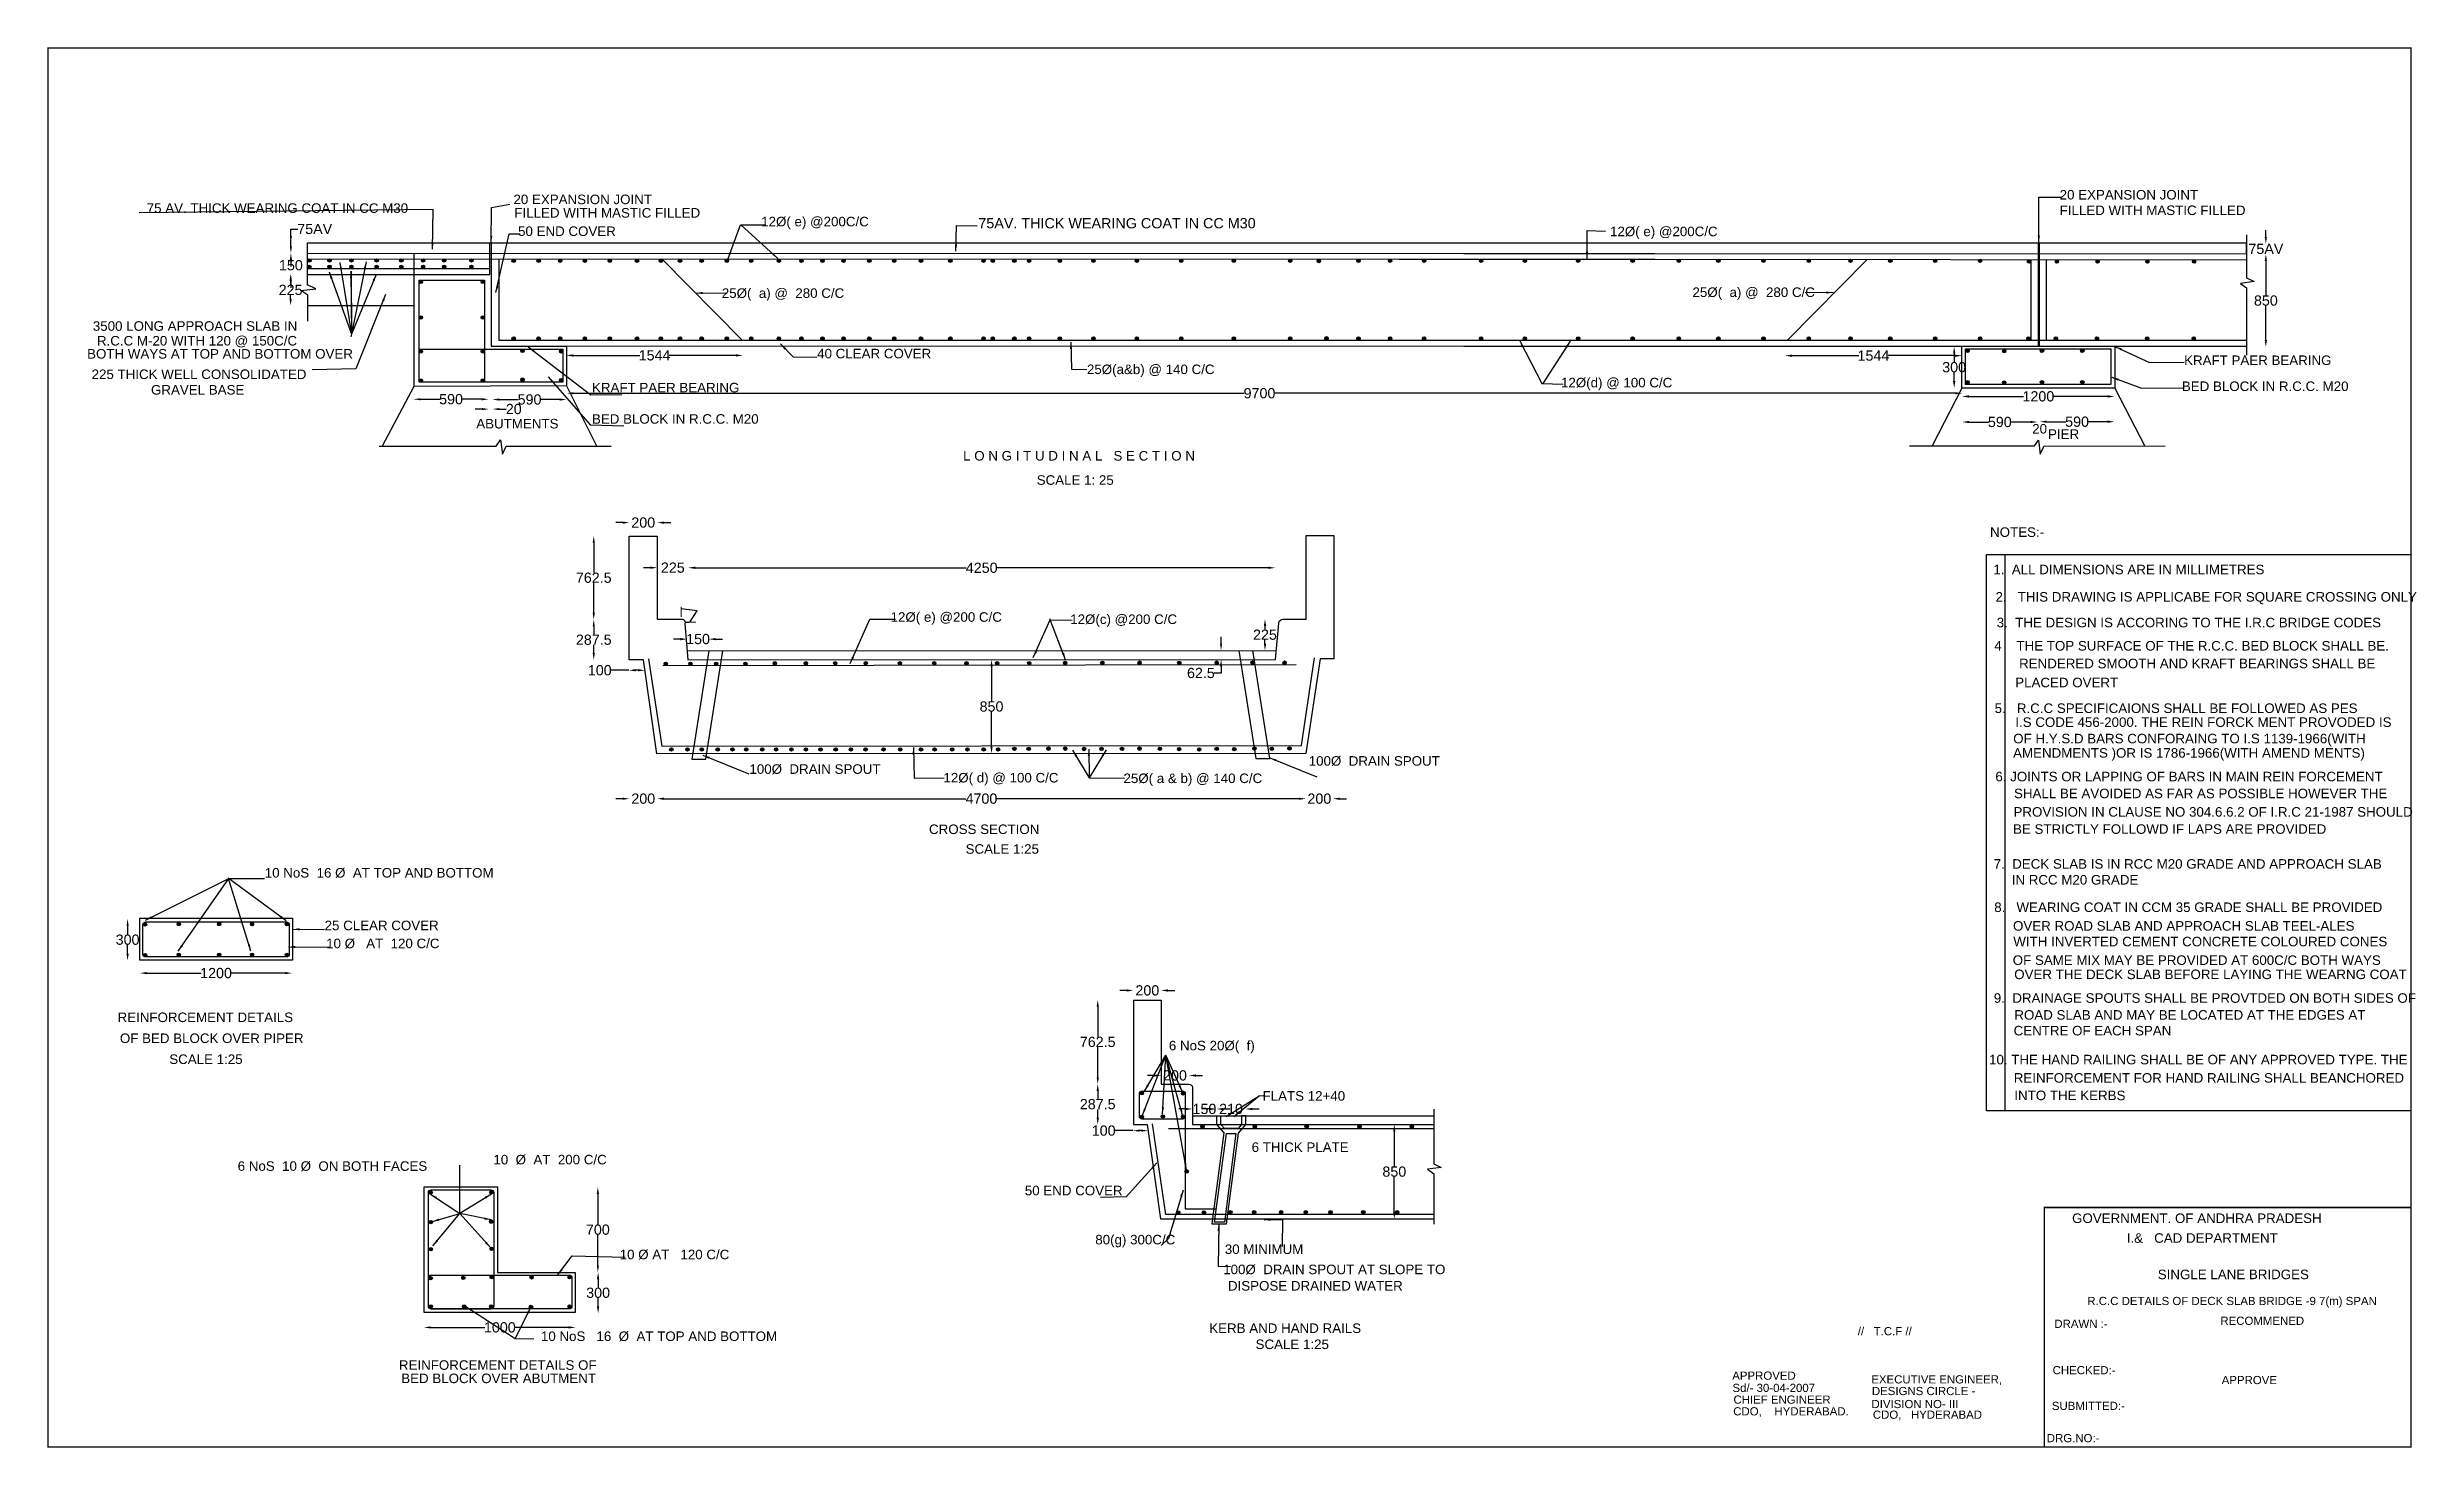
# Model space of a CAD drawing. Header units: inches. Extents: x 259149 to 276530, y -202152 to -191877.
import ezdxf

# ---------------------------------------------------------------- set-up
doc = ezdxf.new("R2010")
doc.units = ezdxf.units.IN
doc.header["$MEASUREMENT"] = 0
doc.styles.get("Standard").update_dxf_attribs({"font": 'arial.ttf'})
doc.dimstyles.new('ST100', dxfattribs={"dimtxt": 75, "dimasz": 50, "dimexe": 0, "dimexo": 300, "dimgap": 0.09, "dimtad": 0, "dimtih": 1, "dimtoh": 1, "dimdec": 0, "dimzin": 0, "dimdsep": 46, "dimtxsty": 'Standard', "dimcen": 0, "dimse1": 1, "dimse2": 1, "dimadec": 0, "dimazin": 0, "dimtfac": 1, "dimtdec": 0, "dimtofl": 0, "dimtmove": 0, "dimatfit": 3, "dimfxl": 2000, "dimtolj": 1, "dimtzin": 0, "dimarcsym": 0})

msp = doc.modelspace()

# ---------------------------------------------------------------- texts
for s, height, p in [(' 20 EXPANSION JOINT', 70, (273883.9, -192993.3)), ('  75 AV. THICK WEARING COAT IN CC M30', 70, (259823, -193091.4)), (' 20 EXPANSION JOINT', 70, (262540.7, -193027.3)), (' FILLED WITH MASTIC FILLED', 70, (262547.3, -193126)), (' FILLED WITH MASTIC FILLED', 70, (273883.9, -193107.3)), ('  50 END COVER', 70, (262547.3, -193260.8)), (' 12Ø( e) @200C/C', 70, (264358.1, -193190.2)), ('75AV. THICK WEARING COAT IN CC M30', 75.331, (265978.2, -193204.8)), (' 12Ø( e) @200C/C', 70, (270585.4, -193262.5)), ('25Ø(  a) @  280 C/C', 70, (264096.4, -193715.2)), ('25Ø(  a) @  280 C/C', 70, (271217.5, -193708.5)), (' 3500 LONG APPROACH SLAB IN ', 70, (259454.9, -193956.7)), (' BOTH WAYS AT TOP AND BOTTOM OVER', 70, (259412.9, -194160.7)), (' R.C.C M-20 WITH 120 @ 150C/C', 70, (259485, -194064.7)), (' 40 CLEAR COVER', 70, (264768.8, -194158.8)), ('     KRAFT PAER BEARING', 70, (274688.3, -194207.9)), ('  225 THICK WELL CONSOLIDATED', 70, (259418.9, -194310.7)), ('  25Ø(a&b) @ 140 C/C', 70, (266720.8, -194274.4)), (' 12Ø(d) @ 100 C/C', 70, (270225.7, -194371.8)), ('   GRAVEL BASE', 70, (259827.4, -194424.7)), ('     KRAFT PAER BEARING', 70, (263008.3, -194408.8)), (' BED BLOCK IN R.C.C. M20', 70, (274780.6, -194398.5)), (' ABUTMENTS', 70, (262267.9, -194673.2)), (' BED BLOCK IN R.C.C. M20', 70, (263116.8, -194638.5)), ('20', 70, (273709.7, -194710.7)), (' L O N G I T U D I N A L   S E C T I O N', 70, (265839.6, -194908.7)), ('PIER', 70, (273825.8, -194749.9)), (' SCALE 1: 25', 70, (266379.3, -195086.7)), (' NOTES:-', 70, (273373.4, -195468.9)), ('  1.  ALL DIMENSIONS ARE IN MILLIMETRES', 70, (273370, -195743.1)), (' 2.   THIS DRAWING IS APPLICABE FOR SQUARE CROSSING ONLY', 70, (273413.3, -195943.9)), (' 12Ø( e) @200 C/C', 70, (265307.5, -196091.9)), (' 12Ø(c) @200 C/C', 70, (266625.2, -196108.2)), (' 4    THE TOP SURFACE OF THE R.C.C. BED BLOCK SHALL BE.', 70, (273403.9, -196303)), ('  3.  THE DESIGN IS ACCORING TO THE I.R.C BRIDGE CODES', 70, (273394.7, -196132.6)), (' RENDERED SMOOTH AND KRAFT BEARINGS SHALL BE', 70, (273586.4, -196433)), ('  PLACED OVERT', 70, (273530.8, -196572.4)), (' 5.   R.C.C SPECIFICAIONS SHALL BE FOLLOWED AS PES', 70, (273407, -196761.2)), (' OF H.Y.S.D BARS CONFORAING TO I.S 1139-1966(WITH', 70, (273543.1, -196984)), (' I.S CODE 456-2000. THE REIN FORCK MENT PROVODED IS', 70, (273558.5, -196863.5)), ('  100Ø  DRAIN SPOUT', 70, (268347.8, -197147.9)), ('  AMENDMENTS )OR IS 1786-1966(WITH AMEND MENTS)', 70, (273515.2, -197089.2)), ('  100Ø  DRAIN SPOUT', 70, (264244.7, -197207.7)), (' 12Ø( d) @ 100 C/C', 70, (265695.2, -197271.1)), ('  25Ø( a & b) @ 140 C/C', 70, (266988.7, -197275.5)), ('  6. JOINTS OR LAPPING OF BARS IN MAIN REIN FORCEMENT', 70, (273385.2, -197262.7)), (' SHALL BE AVOIDED AS FAR AS POSSIBLE HOWEVER THE', 70, (273549.1, -197386.6)), (' CROSS SECTION ', 70, (265589.4, -197649.5)), (' BE STRICTLY FOLLOWD IF LAPS ARE PROVIDED', 70, (273541.9, -197647.9)), ('  PROVISION IN CLAUSE NO 304.6.6.2 OF I.R.C 21-1987 SHOULD', 70, (273518.2, -197522)), ('    SCALE 1:25', 70, (265776.2, -197794.1)), (' 10 NoS  16 Ø  AT TOP AND BOTTOM', 70, (260716.1, -197968.8)), ('   7.  DECK SLAB IS IN RCC M20 GRADE AND APPROACH SLAB', 70, (273345.6, -197903.8)), ('  IN RCC M20 GRADE', 70, (273505.1, -198020.2)), (' 25 CLEAR COVER ', 70, (261155.3, -198355.2)), ('  8.   WEARING COAT IN CCM 35 GRADE SHALL BE PROVIDED', 70, (273377, -198221.6)), (' OVER ROAD SLAB AND APPROACH SLAB TEEL-ALES', 70, (273541.9, -198358.5)), (' 10 Ø   AT  120 C/C', 70, (261166.7, -198487.2)), (' WITH INVERTED CEMENT CONCRETE COLOURED CONES', 70, (273544, -198473.4)), (' OF SAME MIX MAY BE PROVIDED AT 600C/C BOTH WAYS', 70, (273539.7, -198609.9)), (' OVER THE DECK SLAB BEFORE LAYING THE WEARNG COAT', 70, (273550.6, -198714)), (' 9.  DRAINAGE SPOUTS SHALL BE PROVTDED ON BOTH SIDES OF', 70, (273400.8, -198887.9)), ('  REINFORCEMENT DETAILS', 70, (259609.1, -199029.2)), ('  ROAD SLAB AND MAY BE LOCATED AT THE EDGES AT', 70, (273524.4, -199011.8)), ('  OF BED BLOCK OVER PIPER', 70, (259626.2, -199183)), (' 6 NoS 20Ø(  f)  ', 70, (267348.9, -199236.9)), (' CENTRE OF EACH SPAN', 70, (273546.1, -199127.1)), ('    SCALE 1:25', 70, (259934.2, -199336.8)), (' 10. THE HAND RAILING SHALL BE OF ANY APPROVED TYPE. THE', 70, (273366, -199339.6)), (' FLATS 12+40', 70, (268036.1, -199606.2)), ('  REINFORCEMENT FOR HAND RAILING SHALL BEANCHORED', 70, (273520.1, -199474)), ('  INTO THE KERBS', 70, (273524.4, -199602.3)), (' 6 NoS  10 Ø  ON BOTH FACES', 70, (260517.4, -200120.9)), (' 10  Ø  AT  200 C/C', 70, (262393.6, -200073.6)), ('  6 THICK PLATE', 70, (267928.8, -199982.4)), (' 50 END COVER ', 70, (266292.2, -200300.4)), ('   GOVERNMENT. OF ANDHRA PRADESH', 70, (273920.7, -200503.7)), ('      I.&   CAD DEPARTMENT', 70, (274240.4, -200648.9)), ('   10 Ø AT   120 C/C', 70, (263265.7, -200769.7)), ('    80(g) 300C/C', 70, (266727.6, -200660.7)), (' 30 MINIMUM', 70, (267759.3, -200731.2)), (' 100Ø  DRAIN SPOUT AT SLOPE TO', 70, (267747.6, -200879.2)), ('     SINGLE LANE BRIDGES', 70, (274495.2, -200915.9)), (' DISPOSE DRAINED WATER ', 70, (267782.3, -200999.5)), ('                 R.C.C DETAILS OF DECK SLAB BRIDGE -9 7(m) SPAN', 60, (273718.4, -201105.9)), (' KERB AND HAND RAILS', 70, (267645.3, -201310.6)), ('  //   T.C.F //', 60, (272383.7, -201327.4)), ('              DRAWN :-', 60, (273546.1, -201273.2)), ('             RECOMMENED', 60, (274787.4, -201251)), (' 10 NoS   16  Ø  AT TOP AND BOTTOM', 70, (262742.1, -201369.6)), ('    SCALE 1:25', 70, (267903.6, -201428.8)), ('  REINFORCEMENT DETAILS OF', 70, (261673.1, -201581)), ('  BED BLOCK OVER ABUTMENT', 70, (261690.3, -201678.8)), ('   APPROVED', 60, (271439.4, -201653.9)), ('    EXECUTIVE ENGINEER,', 60, (272436.2, -201681)), ('              CHECKED:-', 60, (273533.6, -201613.6)), ('    Sd/- 30-04-2007 ', 60, (271417.8, -201743.6)), ('      CHIEF ENGINEER', 60, (271378.4, -201829.6)), ('      DESIGNS CIRCLE -', 60, (272393.9, -201766.5)), ('                APPROVE', 60, (274727.4, -201685.9)), ('       CDO,    HYDERABAD.', 60, (271353.2, -201915.6)), ('     DIVISION NO- III', 60, (272414.1, -201862.1)), ('     CDO,   HYDERABAD', 60, (272424.2, -201940.1)), ('             SUBMITTED:-', 60, (273551.1, -201875.5)), ('                DRG.NO:-', 60, (273444, -202112.1))]:
    msp.add_text(s, height=height).set_placement(p)

# ---------------------------------------------------------------- blocks, each defined once
blk = doc.blocks.new('*D7')
at = {"color": 0, "lineweight": -2, "transparency": 16777216}
for p, q in [((263187, -200290), (263187, -200515)), ((263187, -200816), (263187, -200592))]:
    blk.add_line(p, q, dxfattribs=at)
at = {"color": 0, "transparency": 16777216}
for points in [[(263179, -200290), (263195, -200290), (263187, -200240)], [(263179, -200816), (263195, -200816), (263187, -200866)]]:
    blk.add_solid(points, dxfattribs=at)
at = {"layer": 'Defpoints', "color": 0, "transparency": 16777216}
for p in [(263189, -200240), (263187, -200866), (263189, -200866)]:
    blk.add_point(p, dxfattribs=at)
at = {"color": 0, "transparency": 16777216, "insert": (263187, -200553), "char_height": 75, "attachment_point": 5}
blk.add_mtext('\\A1;700', dxfattribs=at)
blk = doc.blocks.new('*D8')
at = {"color": 0, "lineweight": -2, "transparency": 16777216}
for p, q in [((263189, -200916), (263189, -200978)), ((263189, -201116), (263189, -201055))]:
    blk.add_line(p, q, dxfattribs=at)
at = {"color": 0, "transparency": 16777216}
for points in [[(263180, -200916), (263197, -200916), (263189, -200866)], [(263180, -201116), (263197, -201116), (263189, -201166)]]:
    blk.add_solid(points, dxfattribs=at)
at = {"layer": 'Defpoints', "color": 0, "transparency": 16777216}
for p in [(263187, -200866), (263187, -201166), (263189, -201166)]:
    blk.add_point(p, dxfattribs=at)
at = {"color": 0, "transparency": 16777216, "insert": (263189, -201016), "char_height": 75, "attachment_point": 5}
blk.add_mtext('\\A1;300', dxfattribs=at)
blk = doc.blocks.new('*D9')
at = {"color": 0, "lineweight": -2, "transparency": 16777216}
for p, q in [((261961, -201270), (262359, -201270)), ((262974, -201270), (262576, -201270))]:
    blk.add_line(p, q, dxfattribs=at)
at = {"color": 0, "transparency": 16777216}
for points in [[(261961, -201262), (261961, -201278), (261911, -201270)], [(262974, -201262), (262974, -201278), (263024, -201270)]]:
    blk.add_solid(points, dxfattribs=at)
at = {"layer": 'Defpoints', "color": 0, "transparency": 16777216}
for p in [(261911, -201266), (263024, -201266), (263024, -201270)]:
    blk.add_point(p, dxfattribs=at)
at = {"color": 0, "transparency": 16777216, "insert": (262468, -201270), "char_height": 75, "attachment_point": 5}
blk.add_mtext('\\A1;1000', dxfattribs=at)
blk = doc.blocks.new('*D10')
at = {"color": 0, "lineweight": -2, "transparency": 16777216}
for p, q in [((259877, -198670), (260277, -198670)), ((260894, -198670), (260494, -198670))]:
    blk.add_line(p, q, dxfattribs=at)
at = {"color": 0, "transparency": 16777216}
for points in [[(259877, -198662), (259877, -198678), (259827, -198670)], [(260894, -198662), (260894, -198678), (260944, -198670)]]:
    blk.add_solid(points, dxfattribs=at)
at = {"layer": 'Defpoints', "color": 0, "transparency": 16777216}
for p in [(259827, -198668), (260944, -198668), (260944, -198670)]:
    blk.add_point(p, dxfattribs=at)
at = {"color": 0, "transparency": 16777216, "insert": (260386, -198670), "char_height": 75, "attachment_point": 5}
blk.add_mtext('\\A1;1200', dxfattribs=at)
blk = doc.blocks.new('*D11')
at = {"color": 0, "lineweight": -2, "transparency": 16777216}
for p, q in [((259737, -198322), (259737, -198386)), ((259737, -198528), (259737, -198463))]:
    blk.add_line(p, q, dxfattribs=at)
at = {"color": 0, "transparency": 16777216}
for points in [[(259729, -198322), (259745, -198322), (259737, -198272)], [(259729, -198528), (259745, -198528), (259737, -198578)]]:
    blk.add_solid(points, dxfattribs=at)
at = {"layer": 'Defpoints', "color": 0, "transparency": 16777216}
for p in [(259737, -198272), (259737, -198272), (259737, -198578)]:
    blk.add_point(p, dxfattribs=at)
at = {"color": 0, "transparency": 16777216, "insert": (259737, -198425), "char_height": 75, "attachment_point": 5}
blk.add_mtext('\\A1;300', dxfattribs=at)
blk = doc.blocks.new('*D16')
at = {"color": 0, "lineweight": -2, "transparency": 16777216}
for p, q in [((267066, -198797), (267016, -198797)), ((267369, -198797), (267419, -198797))]:
    blk.add_line(p, q, dxfattribs=at)
at = {"color": 0, "transparency": 16777216}
for points in [[(267066, -198789), (267066, -198806), (267116, -198797)], [(267369, -198789), (267369, -198806), (267319, -198797)]]:
    blk.add_solid(points, dxfattribs=at)
at = {"layer": 'Defpoints', "color": 0, "transparency": 16777216}
for p in [(267319, -198797), (267116, -198868), (267319, -198868)]:
    blk.add_point(p, dxfattribs=at)
at = {"color": 0, "transparency": 16777216, "insert": (267218, -198797), "char_height": 75, "attachment_point": 5}
blk.add_mtext('\\A1;200', dxfattribs=at)
blk = doc.blocks.new('*D12')
at = {"color": 0, "lineweight": -2, "transparency": 16777216}
for p, q in [((266854, -198917), (266854, -199137)), ((266854, -199434), (266854, -199214))]:
    blk.add_line(p, q, dxfattribs=at)
at = {"color": 0, "transparency": 16777216}
for points in [[(266846, -198917), (266863, -198917), (266854, -198867)], [(266846, -199434), (266863, -199434), (266854, -199484)]]:
    blk.add_solid(points, dxfattribs=at)
at = {"layer": 'Defpoints', "color": 0, "transparency": 16777216}
for p in [(266854, -198867), (266854, -199484), (266854, -199484)]:
    blk.add_point(p, dxfattribs=at)
at = {"color": 0, "transparency": 16777216, "insert": (266854, -199175), "char_height": 75, "attachment_point": 5}
blk.add_mtext('\\A1;762.5', dxfattribs=at)
blk = doc.blocks.new('*D13')
at = {"color": 0, "lineweight": -2, "transparency": 16777216}
for p, q in [((266854, -199534), (266854, -199594)), ((266854, -199731), (266854, -199671))]:
    blk.add_line(p, q, dxfattribs=at)
at = {"color": 0, "transparency": 16777216}
for points in [[(266846, -199534), (266863, -199534), (266854, -199484)], [(266846, -199731), (266863, -199731), (266854, -199781)]]:
    blk.add_solid(points, dxfattribs=at)
at = {"layer": 'Defpoints', "color": 0, "transparency": 16777216}
for p in [(266854, -199484), (266854, -199781), (266854, -199781)]:
    blk.add_point(p, dxfattribs=at)
at = {"color": 0, "transparency": 16777216, "insert": (266854, -199632), "char_height": 75, "attachment_point": 5}
blk.add_mtext('\\A1;287.5', dxfattribs=at)
blk = doc.blocks.new('*D14')
at = {"color": 0, "lineweight": -2, "transparency": 16777216}
for p, q in [((267498, -199667), (267448, -199667)), ((267776, -199667), (267826, -199667))]:
    blk.add_line(p, q, dxfattribs=at)
at = {"color": 0, "transparency": 16777216}
for points in [[(267498, -199659), (267498, -199676), (267548, -199667)], [(267776, -199659), (267776, -199676), (267726, -199667)]]:
    blk.add_solid(points, dxfattribs=at)
at = {"layer": 'Defpoints', "color": 0, "transparency": 16777216}
for p in [(267726, -199667), (267548, -199718), (267726, -199718)]:
    blk.add_point(p, dxfattribs=at)
at = {"color": 0, "transparency": 16777216, "insert": (267637, -199667), "char_height": 75, "attachment_point": 5}
blk.add_mtext('\\A1;150', dxfattribs=at)
blk = doc.blocks.new('*D15')
at = {"color": 0, "lineweight": -2, "transparency": 16777216}
for p, q in [((267676, -199667), (267626, -199667)), ((267988, -199667), (268038, -199667))]:
    blk.add_line(p, q, dxfattribs=at)
at = {"color": 0, "transparency": 16777216}
for points in [[(267676, -199659), (267676, -199676), (267726, -199667)], [(267988, -199659), (267988, -199676), (267938, -199667)]]:
    blk.add_solid(points, dxfattribs=at)
at = {"layer": 'Defpoints', "color": 0, "transparency": 16777216}
for p in [(267726, -199667), (267938, -199667), (267938, -199667)]:
    blk.add_point(p, dxfattribs=at)
at = {"color": 0, "transparency": 16777216, "insert": (267832, -199667), "char_height": 75, "attachment_point": 5}
blk.add_mtext('\\A1;210', dxfattribs=at)
blk = doc.blocks.new('*D17')
at = {"color": 0, "lineweight": -2, "transparency": 16777216}
for p, q in [((267269, -199421), (267219, -199421)), ((267574, -199421), (267624, -199421))]:
    blk.add_line(p, q, dxfattribs=at)
at = {"color": 0, "transparency": 16777216}
for points in [[(267269, -199413), (267269, -199430), (267319, -199421)], [(267574, -199413), (267574, -199430), (267524, -199421)]]:
    blk.add_solid(points, dxfattribs=at)
at = {"layer": 'Defpoints', "color": 0, "transparency": 16777216}
for p in [(267319, -199421), (267319, -199486), (267524, -199486)]:
    blk.add_point(p, dxfattribs=at)
at = {"color": 0, "transparency": 16777216, "insert": (267421, -199421), "char_height": 75, "attachment_point": 5}
blk.add_mtext('\\A1;200', dxfattribs=at)
blk = doc.blocks.new('*D18')
at = {"color": 0, "lineweight": -2, "transparency": 16777216}
for p, q in [((267112, -199826), (266977, -199826)), ((267174, -199826), (267162, -199826))]:
    blk.add_line(p, q, dxfattribs=at)
at = {"color": 0, "transparency": 16777216}
for points in [[(267162, -199818), (267162, -199834), (267112, -199826)], [(267174, -199818), (267174, -199834), (267224, -199826)]]:
    blk.add_solid(points, dxfattribs=at)
at = {"layer": 'Defpoints', "color": 0, "transparency": 16777216}
for p in [(267112, -199828), (267224, -199826), (267224, -199827)]:
    blk.add_point(p, dxfattribs=at)
at = {"color": 0, "transparency": 16777216, "insert": (266898, -199826), "char_height": 75, "attachment_point": 5}
blk.add_mtext('\\A1;100', dxfattribs=at)
blk = doc.blocks.new('*D19')
at = {"color": 0, "lineweight": -2, "transparency": 16777216}
for p, q in [((269030, -199831), (269030, -200089)), ((269030, -200423), (269030, -200165))]:
    blk.add_line(p, q, dxfattribs=at)
at = {"color": 0, "transparency": 16777216}
for points in [[(269021, -199831), (269038, -199831), (269030, -199781)], [(269021, -200423), (269038, -200423), (269030, -200473)]]:
    blk.add_solid(points, dxfattribs=at)
at = {"layer": 'Defpoints', "color": 0, "transparency": 16777216}
for p in [(269029, -199781), (269030, -199781), (269029, -200473)]:
    blk.add_point(p, dxfattribs=at)
at = {"color": 0, "transparency": 16777216, "insert": (269030, -200127), "char_height": 75, "attachment_point": 5}
blk.add_mtext('\\A1;850', dxfattribs=at)
blk = doc.blocks.new('*D20')
at = {"color": 0, "lineweight": -2, "transparency": 16777216}
for p, q in [((263157, -195512), (263157, -195731)), ((263157, -196026), (263157, -195807))]:
    blk.add_line(p, q, dxfattribs=at)
at = {"color": 0, "transparency": 16777216}
for points in [[(263149, -195512), (263165, -195512), (263157, -195462)], [(263149, -196026), (263165, -196026), (263157, -196076)]]:
    blk.add_solid(points, dxfattribs=at)
at = {"layer": 'Defpoints', "color": 0, "transparency": 16777216}
for p in [(263157, -195462), (263157, -196076), (263157, -196076)]:
    blk.add_point(p, dxfattribs=at)
at = {"color": 0, "transparency": 16777216, "insert": (263157, -195769), "char_height": 75, "attachment_point": 5}
blk.add_mtext('\\A1;762.5', dxfattribs=at)
blk = doc.blocks.new('*D21')
at = {"color": 0, "lineweight": -2, "transparency": 16777216}
for p, q in [((263157, -196126), (263157, -196185)), ((263157, -196322), (263157, -196262))]:
    blk.add_line(p, q, dxfattribs=at)
at = {"color": 0, "transparency": 16777216}
for points in [[(263149, -196126), (263165, -196126), (263157, -196076)], [(263149, -196322), (263165, -196322), (263157, -196372)]]:
    blk.add_solid(points, dxfattribs=at)
at = {"layer": 'Defpoints', "color": 0, "transparency": 16777216}
for p in [(263157, -196076), (263157, -196372), (263157, -196372)]:
    blk.add_point(p, dxfattribs=at)
at = {"color": 0, "transparency": 16777216, "insert": (263157, -196224), "char_height": 75, "attachment_point": 5}
blk.add_mtext('\\A1;287.5', dxfattribs=at)
blk = doc.blocks.new('*D26')
at = {"color": 0, "lineweight": -2, "transparency": 16777216}
for p, q in [((263368, -195364), (263318, -195364)), ((263673, -195364), (263723, -195364))]:
    blk.add_line(p, q, dxfattribs=at)
at = {"color": 0, "transparency": 16777216}
for points in [[(263368, -195356), (263368, -195373), (263418, -195364)], [(263673, -195356), (263673, -195373), (263623, -195364)]]:
    blk.add_solid(points, dxfattribs=at)
at = {"layer": 'Defpoints', "color": 0, "transparency": 16777216}
for p in [(263418, -195463), (263623, -195364), (263623, -195463)]:
    blk.add_point(p, dxfattribs=at)
at = {"color": 0, "transparency": 16777216, "insert": (263520, -195364), "char_height": 75, "attachment_point": 5}
blk.add_mtext('\\A1;200', dxfattribs=at)
blk = doc.blocks.new('*D27')
at = {"color": 0, "lineweight": -2, "transparency": 16777216}
for p, q in [((263573, -195695), (263523, -195695)), ((263902, -195695), (263952, -195695))]:
    blk.add_line(p, q, dxfattribs=at)
at = {"color": 0, "transparency": 16777216}
for points in [[(263573, -195687), (263573, -195703), (263623, -195695)], [(263902, -195687), (263902, -195703), (263852, -195695)]]:
    blk.add_solid(points, dxfattribs=at)
at = {"layer": 'Defpoints', "color": 0, "transparency": 16777216}
for p in [(263623, -195697), (263852, -195695), (263852, -195697)]:
    blk.add_point(p, dxfattribs=at)
at = {"color": 0, "transparency": 16777216, "insert": (263737, -195695), "char_height": 75, "attachment_point": 5}
blk.add_mtext('\\A1;225', dxfattribs=at)
blk = doc.blocks.new('*D22')
at = {"color": 0, "lineweight": -2, "transparency": 16777216}
for p, q in [((263902, -195696), (265890, -195696)), ((268105, -195696), (266117, -195696))]:
    blk.add_line(p, q, dxfattribs=at)
at = {"color": 0, "transparency": 16777216}
for points in [[(263902, -195687), (263902, -195704), (263852, -195696)], [(268105, -195687), (268105, -195704), (268155, -195696)]]:
    blk.add_solid(points, dxfattribs=at)
at = {"layer": 'Defpoints', "color": 0, "transparency": 16777216}
for p in [(263852, -195695), (268155, -195695), (268155, -195696)]:
    blk.add_point(p, dxfattribs=at)
at = {"color": 0, "transparency": 16777216, "insert": (266003, -195696), "char_height": 75, "attachment_point": 5}
blk.add_mtext('\\A1;4250', dxfattribs=at)
blk = doc.blocks.new('*D28')
at = {"color": 0, "lineweight": -2, "transparency": 16777216}
for p, q in [((263792, -196219), (263742, -196219)), ((264052, -196219), (264102, -196219))]:
    blk.add_line(p, q, dxfattribs=at)
at = {"color": 0, "transparency": 16777216}
for points in [[(263792, -196211), (263792, -196228), (263842, -196219)], [(264052, -196211), (264052, -196228), (264002, -196219)]]:
    blk.add_solid(points, dxfattribs=at)
at = {"layer": 'Defpoints', "color": 0, "transparency": 16777216}
for p in [(264002, -196219), (263842, -196306), (264002, -196306)]:
    blk.add_point(p, dxfattribs=at)
at = {"color": 0, "transparency": 16777216, "insert": (263922, -196219), "char_height": 75, "attachment_point": 5}
blk.add_mtext('\\A1;150', dxfattribs=at)
blk = doc.blocks.new('*D29')
at = {"color": 0, "lineweight": -2, "transparency": 16777216}
for p, q in [((263415, -196448), (263280, -196448)), ((263481, -196448), (263465, -196448))]:
    blk.add_line(p, q, dxfattribs=at)
at = {"color": 0, "transparency": 16777216}
for points in [[(263465, -196439), (263465, -196456), (263415, -196448)], [(263481, -196439), (263481, -196456), (263531, -196448)]]:
    blk.add_solid(points, dxfattribs=at)
at = {"layer": 'Defpoints', "color": 0, "transparency": 16777216}
for p in [(263415, -196449), (263531, -196444), (263531, -196448)]:
    blk.add_point(p, dxfattribs=at)
at = {"color": 0, "transparency": 16777216, "insert": (263201, -196448), "char_height": 75, "attachment_point": 5}
blk.add_mtext('\\A1;100', dxfattribs=at)
blk = doc.blocks.new('*D23')
at = {"color": 0, "lineweight": -2, "transparency": 16777216}
for p, q in [((263368, -197390), (263318, -197390)), ((263672, -197390), (263722, -197390))]:
    blk.add_line(p, q, dxfattribs=at)
at = {"color": 0, "transparency": 16777216}
for points in [[(263368, -197382), (263368, -197399), (263418, -197390)], [(263672, -197382), (263672, -197399), (263622, -197390)]]:
    blk.add_solid(points, dxfattribs=at)
at = {"layer": 'Defpoints', "color": 0, "transparency": 16777216}
for p in [(263418, -197391), (263622, -197390), (263622, -197391)]:
    blk.add_point(p, dxfattribs=at)
at = {"color": 0, "transparency": 16777216, "insert": (263520, -197390), "char_height": 75, "attachment_point": 5}
blk.add_mtext('\\A1;200', dxfattribs=at)
blk = doc.blocks.new('*D24')
at = {"color": 0, "lineweight": -2, "transparency": 16777216}
for p, q in [((263672, -197390), (265887, -197390)), ((268330, -197390), (266114, -197390))]:
    blk.add_line(p, q, dxfattribs=at)
at = {"color": 0, "transparency": 16777216}
for points in [[(263672, -197382), (263672, -197399), (263622, -197390)], [(268330, -197382), (268330, -197399), (268380, -197390)]]:
    blk.add_solid(points, dxfattribs=at)
at = {"layer": 'Defpoints', "color": 0, "transparency": 16777216}
for p in [(263622, -197391), (268380, -197386), (268380, -197390)]:
    blk.add_point(p, dxfattribs=at)
at = {"color": 0, "transparency": 16777216, "insert": (266001, -197390), "char_height": 75, "attachment_point": 5}
blk.add_mtext('\\A1;4700', dxfattribs=at)
blk = doc.blocks.new('*D25')
at = {"color": 0, "lineweight": -2, "transparency": 16777216}
for p, q in [((268330, -197390), (268280, -197390)), ((268630, -197390), (268680, -197390))]:
    blk.add_line(p, q, dxfattribs=at)
at = {"color": 0, "transparency": 16777216}
for points in [[(268330, -197382), (268330, -197399), (268380, -197390)], [(268630, -197382), (268630, -197399), (268580, -197390)]]:
    blk.add_solid(points, dxfattribs=at)
at = {"layer": 'Defpoints', "color": 0, "transparency": 16777216}
for p in [(268380, -197386), (268580, -197390), (268580, -197390)]:
    blk.add_point(p, dxfattribs=at)
at = {"color": 0, "transparency": 16777216, "insert": (268480, -197390), "char_height": 75, "attachment_point": 5}
blk.add_mtext('\\A1;200', dxfattribs=at)
blk = doc.blocks.new('*D30')
at = {"color": 0, "lineweight": -2, "transparency": 16777216}
for p, q in [((266075, -196419), (266075, -196676)), ((266075, -197009), (266075, -196752))]:
    blk.add_line(p, q, dxfattribs=at)
at = {"color": 0, "transparency": 16777216}
for points in [[(266067, -196419), (266083, -196419), (266075, -196369)], [(266067, -197009), (266083, -197009), (266075, -197059)]]:
    blk.add_solid(points, dxfattribs=at)
at = {"layer": 'Defpoints', "color": 0, "transparency": 16777216}
for p in [(266075, -196369), (266078, -196369), (266078, -197059)]:
    blk.add_point(p, dxfattribs=at)
at = {"color": 0, "transparency": 16777216, "insert": (266075, -196714), "char_height": 75, "attachment_point": 5}
blk.add_mtext('\\A1;850', dxfattribs=at)
blk = doc.blocks.new('*D31')
at = {"color": 0, "lineweight": -2, "transparency": 16777216}
for p, q in [((267759, -196252), (267759, -196202)), ((267759, -196468), (267709, -196468)), ((267759, -196418), (267759, -196468))]:
    blk.add_line(p, q, dxfattribs=at)
at = {"color": 0, "transparency": 16777216}
for points in [[(267751, -196252), (267767, -196252), (267759, -196302)], [(267751, -196418), (267767, -196418), (267759, -196368)]]:
    blk.add_solid(points, dxfattribs=at)
at = {"layer": 'Defpoints', "color": 0, "transparency": 16777216}
for p in [(267759, -196302), (267759, -196368), (267759, -196368)]:
    blk.add_point(p, dxfattribs=at)
at = {"color": 0, "transparency": 16777216, "insert": (267611, -196468), "char_height": 75, "attachment_point": 5}
blk.add_mtext('\\A1;62.5', dxfattribs=at)
blk = doc.blocks.new('*D32')
at = {"color": 0, "lineweight": -2, "transparency": 16777216}
for p, q in [((268081, -196122), (268081, -196148)), ((268081, -196252), (268081, -196225))]:
    blk.add_line(p, q, dxfattribs=at)
at = {"color": 0, "transparency": 16777216}
for points in [[(268073, -196122), (268090, -196122), (268081, -196072)], [(268073, -196252), (268090, -196252), (268081, -196302)]]:
    blk.add_solid(points, dxfattribs=at)
at = {"layer": 'Defpoints', "color": 0, "transparency": 16777216}
for p in [(268081, -196072), (268083, -196072), (268083, -196302)]:
    blk.add_point(p, dxfattribs=at)
at = {"color": 0, "transparency": 16777216, "insert": (268081, -196187), "char_height": 75, "attachment_point": 5}
blk.add_mtext('\\A1;225', dxfattribs=at)
blk = doc.blocks.new('*D42')
at = {"color": 0, "lineweight": -2, "transparency": 16777216}
for p, q in [((260935, -193336), (260935, -193286)), ((260935, -193592), (260935, -193642))]:
    blk.add_line(p, q, dxfattribs=at)
at = {"color": 0, "transparency": 16777216}
for points in [[(260927, -193336), (260943, -193336), (260935, -193386)], [(260927, -193592), (260943, -193592), (260935, -193542)]]:
    blk.add_solid(points, dxfattribs=at)
at = {"layer": 'Defpoints', "color": 0, "transparency": 16777216}
for p in [(261057, -193386), (260935, -193542), (261057, -193542)]:
    blk.add_point(p, dxfattribs=at)
at = {"color": 0, "transparency": 16777216, "insert": (260935, -193476), "char_height": 75, "attachment_point": 5}
blk.add_mtext('\\A1;150', dxfattribs=at)
blk = doc.blocks.new('*D43')
at = {"color": 0, "lineweight": -2, "transparency": 16777216}
for p, q in [((260935, -193260), (260935, -193210)), ((260935, -193210), (260985, -193210)), ((260935, -193436), (260935, -193486))]:
    blk.add_line(p, q, dxfattribs=at)
at = {"color": 0, "transparency": 16777216}
for points in [[(260927, -193260), (260943, -193260), (260935, -193310)], [(260927, -193436), (260943, -193436), (260935, -193386)]]:
    blk.add_solid(points, dxfattribs=at)
at = {"layer": 'Defpoints', "color": 0, "transparency": 16777216}
for p in [(260935, -193310), (261057, -193310), (261057, -193386)]:
    blk.add_point(p, dxfattribs=at)
at = {"color": 0, "transparency": 16777216, "insert": (261110, -193210), "char_height": 75, "attachment_point": 5}
blk.add_mtext('\\A1;75AV', dxfattribs=at)
blk = doc.blocks.new('*D44')
at = {"color": 0, "lineweight": -2, "transparency": 16777216}
for p, q in [((260933, -193592), (260933, -193618)), ((260933, -193721), (260933, -193695))]:
    blk.add_line(p, q, dxfattribs=at)
at = {"color": 0, "transparency": 16777216}
for points in [[(260925, -193592), (260942, -193592), (260933, -193542)], [(260925, -193721), (260942, -193721), (260933, -193771)]]:
    blk.add_solid(points, dxfattribs=at)
at = {"layer": 'Defpoints', "color": 0, "transparency": 16777216}
for p in [(260933, -193542), (261057, -193542), (261058, -193771)]:
    blk.add_point(p, dxfattribs=at)
at = {"color": 0, "transparency": 16777216, "insert": (260933, -193657), "char_height": 75, "attachment_point": 5}
blk.add_mtext('\\A1;225', dxfattribs=at)
blk = doc.blocks.new('*D33')
at = {"color": 0, "lineweight": -2, "transparency": 16777216}
for p, q in [((261885, -194459), (262027, -194459)), ((262335, -194459), (262193, -194459))]:
    blk.add_line(p, q, dxfattribs=at)
at = {"color": 0, "transparency": 16777216}
for points in [[(261885, -194451), (261885, -194467), (261835, -194459)], [(262335, -194451), (262335, -194467), (262385, -194459)]]:
    blk.add_solid(points, dxfattribs=at)
at = {"layer": 'Defpoints', "color": 0, "transparency": 16777216}
for p in [(261835, -194461), (262385, -194459), (262385, -194461)]:
    blk.add_point(p, dxfattribs=at)
at = {"color": 0, "transparency": 16777216, "insert": (262110, -194459), "char_height": 75, "attachment_point": 5}
blk.add_mtext('\\A1;590', dxfattribs=at)
blk = doc.blocks.new('*D34')
at = {"color": 0, "lineweight": -2, "transparency": 16777216}
for p, q in [((262336, -194531), (262286, -194531)), ((262465, -194531), (262515, -194531))]:
    blk.add_line(p, q, dxfattribs=at)
at = {"color": 0, "transparency": 16777216}
for points in [[(262336, -194523), (262336, -194539), (262386, -194531)], [(262465, -194523), (262465, -194539), (262415, -194531)]]:
    blk.add_solid(points, dxfattribs=at)
at = {"layer": 'Defpoints', "color": 0, "transparency": 16777216}
for p in [(262386, -194530), (262415, -194530), (262415, -194531)]:
    blk.add_point(p, dxfattribs=at)
at = {"color": 0, "transparency": 16777216, "insert": (262570, -194531), "char_height": 75, "attachment_point": 5}
blk.add_mtext('\\A1;20', dxfattribs=at)
blk = doc.blocks.new('*D35')
at = {"color": 0, "lineweight": -2, "transparency": 16777216}
for p, q in [((262464, -194461), (262603, -194461)), ((262908, -194461), (262769, -194461))]:
    blk.add_line(p, q, dxfattribs=at)
at = {"color": 0, "transparency": 16777216}
for points in [[(262464, -194453), (262464, -194469), (262414, -194461)], [(262908, -194453), (262908, -194469), (262958, -194461)]]:
    blk.add_solid(points, dxfattribs=at)
at = {"layer": 'Defpoints', "color": 0, "transparency": 16777216}
for p in [(262414, -194460), (262958, -194460), (262958, -194461)]:
    blk.add_point(p, dxfattribs=at)
at = {"color": 0, "transparency": 16777216, "insert": (262686, -194461), "char_height": 75, "attachment_point": 5}
blk.add_mtext('\\A1;590', dxfattribs=at)
blk = doc.blocks.new('*D36')
at = {"color": 0, "lineweight": -2, "transparency": 16777216}
for p, q in [((263008, -194415), (267929, -194415)), ((273146, -194415), (268153, -194415))]:
    blk.add_line(p, q, dxfattribs=at)
at = {"color": 0, "transparency": 16777216}
for points in [[(263008, -194407), (263008, -194423), (262958, -194415)], [(273146, -194407), (273146, -194423), (273196, -194415)]]:
    blk.add_solid(points, dxfattribs=at)
at = {"layer": 'Defpoints', "color": 0, "transparency": 16777216}
for p in [(262958, -194461), (273196, -194415), (273196, -194461)]:
    blk.add_point(p, dxfattribs=at)
at = {"color": 0, "transparency": 16777216, "insert": (268041, -194415), "char_height": 75, "attachment_point": 5}
blk.add_mtext('\\A1;9700', dxfattribs=at)
blk = doc.blocks.new('*D37')
at = {"color": 0, "lineweight": -2, "transparency": 16777216}
for p, q in [((273245, -194438), (273646, -194438)), ((274264, -194438), (273863, -194438))]:
    blk.add_line(p, q, dxfattribs=at)
at = {"color": 0, "transparency": 16777216}
for points in [[(273245, -194430), (273245, -194447), (273195, -194438)], [(274264, -194430), (274264, -194447), (274314, -194438)]]:
    blk.add_solid(points, dxfattribs=at)
at = {"layer": 'Defpoints', "color": 0, "transparency": 16777216}
for p in [(273195, -194435), (274314, -194435), (274314, -194438)]:
    blk.add_point(p, dxfattribs=at)
at = {"color": 0, "transparency": 16777216, "insert": (273755, -194438), "char_height": 75, "attachment_point": 5}
blk.add_mtext('\\A1;1200', dxfattribs=at)
blk = doc.blocks.new('*D38')
at = {"color": 0, "lineweight": -2, "transparency": 16777216}
for p, q in [((273245, -194626), (273389, -194626)), ((273699, -194626), (273555, -194626))]:
    blk.add_line(p, q, dxfattribs=at)
at = {"color": 0, "transparency": 16777216}
for points in [[(273245, -194618), (273245, -194634), (273195, -194626)], [(273699, -194618), (273699, -194634), (273749, -194626)]]:
    blk.add_solid(points, dxfattribs=at)
at = {"layer": 'Defpoints', "color": 0, "transparency": 16777216}
for p in [(273195, -194624), (273749, -194624), (273749, -194626)]:
    blk.add_point(p, dxfattribs=at)
at = {"color": 0, "transparency": 16777216, "insert": (273472, -194626), "char_height": 75, "attachment_point": 5}
blk.add_mtext('\\A1;590', dxfattribs=at)
blk = doc.blocks.new('*D39')
at = {"color": 0, "lineweight": -2, "transparency": 16777216}
for p, q in [((273816, -194624), (273956, -194624)), ((274262, -194624), (274122, -194624))]:
    blk.add_line(p, q, dxfattribs=at)
at = {"color": 0, "transparency": 16777216}
for points in [[(273816, -194615), (273816, -194632), (273766, -194624)], [(274262, -194615), (274262, -194632), (274312, -194624)]]:
    blk.add_solid(points, dxfattribs=at)
at = {"layer": 'Defpoints', "color": 0, "transparency": 16777216}
for p in [(273766, -194624), (274312, -194624), (274312, -194624)]:
    blk.add_point(p, dxfattribs=at)
at = {"color": 0, "transparency": 16777216, "insert": (274039, -194624), "char_height": 75, "attachment_point": 5}
blk.add_mtext('\\A1;590', dxfattribs=at)
blk = doc.blocks.new('*D40')
at = {"color": 0, "lineweight": -2, "transparency": 16777216}
for p, q in [((275424, -193445), (275424, -193697)), ((275424, -194025), (275424, -193773))]:
    blk.add_line(p, q, dxfattribs=at)
at = {"color": 0, "transparency": 16777216}
for points in [[(275415, -193445), (275432, -193445), (275424, -193395)], [(275415, -194025), (275432, -194025), (275424, -194075)]]:
    blk.add_solid(points, dxfattribs=at)
at = {"layer": 'Defpoints', "color": 0, "transparency": 16777216}
for p in [(275422, -193395), (275424, -193395), (275422, -194075)]:
    blk.add_point(p, dxfattribs=at)
at = {"color": 0, "transparency": 16777216, "insert": (275424, -193735), "char_height": 75, "attachment_point": 5}
blk.add_mtext('\\A1;850', dxfattribs=at)
blk = doc.blocks.new('*D41')
at = {"color": 0, "lineweight": -2, "transparency": 16777216}
for p, q in [((275424, -193268), (275424, -193218)), ((275424, -193445), (275424, -193495))]:
    blk.add_line(p, q, dxfattribs=at)
at = {"color": 0, "transparency": 16777216}
for points in [[(275415, -193268), (275432, -193268), (275424, -193318)], [(275415, -193445), (275432, -193445), (275424, -193395)]]:
    blk.add_solid(points, dxfattribs=at)
at = {"layer": 'Defpoints', "color": 0, "transparency": 16777216}
for p in [(275422, -193318), (275422, -193395), (275424, -193318)]:
    blk.add_point(p, dxfattribs=at)
at = {"color": 0, "transparency": 16777216, "insert": (275424, -193356), "char_height": 75, "attachment_point": 5}
blk.add_mtext('\\A1;75AV', dxfattribs=at)
blk = doc.blocks.new('*D45')
at = {"color": 0, "lineweight": -2, "transparency": 16777216}
for p, q in [((263006, -194137), (263494, -194137)), ((264200, -194137), (263711, -194137))]:
    blk.add_line(p, q, dxfattribs=at)
at = {"color": 0, "transparency": 16777216}
for points in [[(263006, -194129), (263006, -194146), (262956, -194137)], [(264200, -194129), (264200, -194146), (264250, -194137)]]:
    blk.add_solid(points, dxfattribs=at)
at = {"layer": 'Defpoints', "color": 0, "transparency": 16777216}
for p in [(262956, -194142), (264250, -194137), (264250, -194142)]:
    blk.add_point(p, dxfattribs=at)
at = {"color": 0, "transparency": 16777216, "insert": (263603, -194137), "char_height": 75, "attachment_point": 5}
blk.add_mtext('\\A1;1544', dxfattribs=at)
blk = doc.blocks.new('*D46')
at = {"color": 0, "lineweight": -2, "transparency": 16777216}
for p, q in [((273137, -194122), (273137, -194186)), ((273137, -194326), (273137, -194263))]:
    blk.add_line(p, q, dxfattribs=at)
at = {"color": 0, "transparency": 16777216}
for points in [[(273129, -194122), (273146, -194122), (273137, -194072)], [(273129, -194326), (273146, -194326), (273137, -194376)]]:
    blk.add_solid(points, dxfattribs=at)
at = {"layer": 'Defpoints', "color": 0, "transparency": 16777216}
for p in [(274327, -194072), (273121, -194376), (273137, -194376)]:
    blk.add_point(p, dxfattribs=at)
at = {"color": 0, "transparency": 16777216, "insert": (273137, -194224), "char_height": 75, "attachment_point": 5}
blk.add_mtext('\\A1;300', dxfattribs=at)
blk = doc.blocks.new('*D47')
at = {"color": 0, "lineweight": -2, "transparency": 16777216}
for p, q in [((271947, -194139), (272437, -194139)), ((273144, -194139), (272654, -194139))]:
    blk.add_line(p, q, dxfattribs=at)
at = {"color": 0, "transparency": 16777216}
for points in [[(271947, -194131), (271947, -194148), (271897, -194139)], [(273144, -194131), (273144, -194148), (273194, -194139)]]:
    blk.add_solid(points, dxfattribs=at)
at = {"layer": 'Defpoints', "color": 0, "transparency": 16777216}
for p in [(271897, -194142), (273194, -194139), (273194, -194142)]:
    blk.add_point(p, dxfattribs=at)
at = {"color": 0, "transparency": 16777216, "insert": (272545, -194139), "char_height": 75, "attachment_point": 5}
blk.add_mtext('\\A1;1544', dxfattribs=at)

# ---------------------------------------------------------------- dimensions: what is measured, and where the dimension line sits
for base, p1, p2, text, picture, middle in [((260934.8, -193310.2), (261057.2, -193385.9), (261057.2, -193310.2), '75AV', '*D43', (261110.2, -193210.2)), ((275423.8, -193317.8), (275422.1, -193395), (275422.1, -193317.8), '75AV', '*D41', (275423.8, -193356.4)), ((275423.7, -193395), (275422.1, -194075), (275422.1, -193395), '850', '*D40', (275423.7, -193735)), ((260933.5, -193542.5), (261058.2, -193771.1), (261057.2, -193542.5), '225', '*D44', (260933.5, -193656.8)), ((263157, -196076.1), (263157.1, -195462), (263157.1, -196076.1), '762.5', '*D20', (263157, -195769)), ((263157.1, -196371.6), (263157.1, -196076.1), (263157.1, -196371.6), '287.5', '*D21', (263157.1, -196223.8)), ((267759, -196367.9), (267758.9, -196302.1), (267759, -196367.9), '62.5', '*D31', (267611, -196467.9)), ((268081.5, -196071.9), (268082.6, -196301.7), (268082.6, -196071.9), '225', '*D32', (268081.5, -196186.8)), ((266075.1, -196368.9), (266078.2, -197059.2), (266077.8, -196368.9), '850', '*D30', (266075.1, -196714)), ((259736.9, -198271.5), (259736.9, -198577.9), (259736.9, -198271.5), '300', '*D11', (259736.9, -198424.7)), ((266854.5, -199483.7), (266854.5, -198866.7), (266854.5, -199483.7), '762.5', '*D12', (266854.5, -199175.2)), ((266854.5, -199780.6), (266854.5, -199483.7), (266854.5, -199780.6), '287.5', '*D13', (266854.5, -199632.2)), ((269029.7, -199781), (269028.8, -200473.1), (269028.8, -199781), '850', '*D19', (269029.7, -200127.1)), ((263187.2, -200866.4), (263188.7, -200240), (263188.7, -200866.4), '700', '*D7', (263187.2, -200553.2)), ((263188.7, -201166.1), (263187.2, -200866.4), (263187.2, -201166.1), '300', '*D8', (263188.7, -201016.2))]:
    dim = msp.add_linear_dim(base=base, p1=p1, p2=p2, angle=90, text=text, dimstyle='ST100')
    dim.commit()
    dim.dimension.update_dxf_attribs({"geometry": picture, "text_midpoint": middle})
for base, p1, p2, text, picture, middle in [((260934.8, -193542.5), (261057.2, -193385.9), (261057.2, -193542.5), '150', '*D42', (260934.8, -193476.2)), ((273137.2, -194376), (274327.2, -194072.5), (273121.5, -194376), '300', '*D46', (273137.2, -194224.2))]:
    dim = msp.add_linear_dim(base=base, p1=p1, p2=p2, angle=90, text=text, dimstyle='ST100')
    dim.commit()
    dim.dimension.update_dxf_attribs({"geometry": picture, "text_midpoint": middle, "dimtype": 160})
for base, p1, p2, text, picture, middle in [((264249.8, -194137.2), (262955.8, -194141.6), (264249.8, -194141.6), '1544', '*D45', (263602.8, -194137.2)), ((273194.4, -194139.2), (271896.6, -194141.8), (273194.4, -194141.8), '1544', '*D47', (272545.5, -194139.2)), ((262384.8, -194459), (261834.9, -194460.9), (262384.8, -194460.9), '590', '*D33', (262109.8, -194459)), ((262415.3, -194531.1), (262386, -194530.2), (262415.3, -194530.2), '20', '*D34', (262569.6, -194531.1)), ((262958.3, -194460.9), (262414.4, -194460.2), (262958.3, -194460.2), '590', '*D35', (262686.3, -194460.9)), ((273749.2, -194625.9), (273194.7, -194624.4), (273749.2, -194624.4), '590', '*D38', (273471.9, -194625.9)), ((274312.1, -194623.8), (273765.6, -194624.5), (274312.1, -194624.5), '590', '*D39', (274038.8, -194623.8)), ((263622.8, -195364.4), (263417.6, -195463), (263622.8, -195463), '200', '*D26', (263520.2, -195364.4)), ((263852, -195695), (263622.8, -195697), (263852, -195697), '225', '*D27', (263737.4, -195695)), ((268154.8, -195695.7), (263852, -195695), (268154.8, -195695), '4250', '*D22', (266003.4, -195695.7)), ((264002.3, -196219.3), (263841.7, -196306.2), (264002.3, -196306), '150', '*D28', (263922, -196219.3)), ((263621.8, -197390.3), (263417.5, -197391), (263621.8, -197391), '200', '*D23', (263519.7, -197390.3)), ((260944.4, -198669.9), (259826.9, -198668.4), (260944.4, -198668.4), '1200', '*D10', (260385.7, -198669.9)), ((267319, -198797.4), (267116.3, -198867.7), (267319, -198867.7), '200', '*D16', (267217.6, -198797.4)), ((267319, -199421.4), (267523.7, -199485.6), (267319, -199485.6), '200', '*D17', (267421.4, -199421.4)), ((267938.4, -199667.2), (267726.3, -199667.2), (267938.4, -199667.2), '210', '*D15', (267832.4, -199667.2)), ((263024, -201270), (261911.5, -201266.5), (263024, -201266.5), '1000', '*D9', (262467.7, -201270))]:
    dim = msp.add_linear_dim(base=base, p1=p1, p2=p2, text=text, dimstyle='ST100')
    dim.commit()
    dim.dimension.update_dxf_attribs({"geometry": picture, "text_midpoint": middle})
for base, p1, p2, text, picture, middle in [((273196.3, -194414.8), (262958.3, -194460.9), (273196.3, -194460.9), '9700', '*D36', (268040.7, -194414.8)), ((274314.4, -194438.4), (273195.2, -194434.5), (274314.4, -194434.5), '1200', '*D37', (273754.8, -194438.4)), ((263531.5, -196447.7), (263415.3, -196448.7), (263531.5, -196443.9), '100', '*D29', (263200.9, -196447.7)), ((267726.3, -199667.2), (267548.4, -199718), (267726.3, -199718), '150', '*D14', (267637.3, -199667.2)), ((267224, -199825.9), (267112.4, -199828.4), (267224, -199826.5), '100', '*D18', (266898, -199825.9))]:
    dim = msp.add_linear_dim(base=base, p1=p1, p2=p2, text=text, dimstyle='ST100')
    dim.commit()
    dim.dimension.update_dxf_attribs({"geometry": picture, "text_midpoint": middle, "dimtype": 160})
for base, p1, p2, text, picture, middle in [((268379.5, -197390.3), (263621.8, -197391), (268379.5, -197386.1), '4700', '*D24', (266000.7, -197390.3)), ((268580.2, -197390.3), (268379.5, -197386.1), (268580.2, -197390.2), '200', '*D25', (268479.9, -197390.3))]:
    dim = msp.add_linear_dim(base=base, p1=p1, p2=p2, text=text, dimstyle='ST100', override={"dimtmove": 1})
    dim.commit()
    dim.dimension.update_dxf_attribs({"geometry": picture, "text_midpoint": middle})

# ---------------------------------------------------------------- hatches: boundary and pattern name
h = msp.add_hatch(color=256)
edge = h.paths.add_edge_path()
edge.add_arc((261070, -193440.3), 12.6, 0, 360)
h = msp.add_hatch(color=256)
edge = h.paths.add_edge_path()
edge.add_arc((261218.4, -193440.3), 12.6, 0, 360)
h = msp.add_hatch(color=256)
edge = h.paths.add_edge_path()
edge.add_arc((261379.1, -193440.3), 12.6, 0, 360)
h = msp.add_hatch(color=256)
edge = h.paths.add_edge_path()
edge.add_arc((261564.1, -193440.3), 12.6, 0, 360)
h = msp.add_hatch(color=256)
edge = h.paths.add_edge_path()
edge.add_arc((261745, -193440.3), 12.6, 0, 360)
h = msp.add_hatch(color=256)
edge = h.paths.add_edge_path()
edge.add_arc((261904.7, -193440.3), 12.6, 0, 360)
h = msp.add_hatch(color=256)
edge = h.paths.add_edge_path()
edge.add_arc((262059.6, -193440.3), 12.6, 0, 360)
h = msp.add_hatch(color=256)
edge = h.paths.add_edge_path()
edge.add_arc((262259.4, -193440.3), 12.6, 0, 360)
h = msp.add_hatch(color=256)
edge = h.paths.add_edge_path()
edge.add_arc((262569.7, -193442.4), 12.6, 0, 360)
h = msp.add_hatch(color=256)
edge = h.paths.add_edge_path()
edge.add_arc((262752.6, -193442.4), 12.6, 0, 360)
h = msp.add_hatch(color=256)
edge = h.paths.add_edge_path()
edge.add_arc((262911.2, -193442.4), 12.6, 0, 360)
h = msp.add_hatch(color=256)
edge = h.paths.add_edge_path()
edge.add_arc((263092.1, -193442.4), 12.6, 0, 360)
h = msp.add_hatch(color=256)
edge = h.paths.add_edge_path()
edge.add_arc((263275, -193442.4), 12.6, 0, 360)
h = msp.add_hatch(color=256)
edge = h.paths.add_edge_path()
edge.add_arc((263474.2, -193442.4), 12.6, 0, 360)
h = msp.add_hatch(color=256)
edge = h.paths.add_edge_path()
edge.add_arc((263649, -193442.4), 12.6, 0, 360)
h = msp.add_hatch(color=256)
edge = h.paths.add_edge_path()
edge.add_arc((263789.8, -193442.4), 12.6, 0, 360)
h = msp.add_hatch(color=256)
edge = h.paths.add_edge_path()
edge.add_arc((263948.3, -193442.4), 12.6, 0, 360)
h = msp.add_hatch(color=256)
edge = h.paths.add_edge_path()
edge.add_arc((264133.3, -193442.4), 12.6, 0, 360)
h = msp.add_hatch(color=256)
edge = h.paths.add_edge_path()
edge.add_arc((264312.2, -193442.4), 12.6, 0, 360)
h = msp.add_hatch(color=256)
edge = h.paths.add_edge_path()
edge.add_arc((264515.4, -193442.4), 12.6, 0, 360)
h = msp.add_hatch(color=256)
edge = h.paths.add_edge_path()
edge.add_arc((264680.5, -193442.4), 12.6, 0, 360)
h = msp.add_hatch(color=256)
edge = h.paths.add_edge_path()
edge.add_arc((264835, -193442.4), 12.6, 0, 360)
h = msp.add_hatch(color=256)
edge = h.paths.add_edge_path()
edge.add_arc((264989.5, -193442.4), 12.6, 0, 360)
h = msp.add_hatch(color=256)
edge = h.paths.add_edge_path()
edge.add_arc((265178.5, -193442.4), 12.6, 0, 360)
h = msp.add_hatch(color=256)
edge = h.paths.add_edge_path()
edge.add_arc((265361.5, -193442.4), 12.6, 0, 360)
h = msp.add_hatch(color=256)
edge = h.paths.add_edge_path()
edge.add_arc((265557.6, -193442.4), 12.6, 0, 360)
h = msp.add_hatch(color=256)
edge = h.paths.add_edge_path()
edge.add_arc((265773.1, -193442.4), 12.6, 0, 360)
h = msp.add_hatch(color=256)
edge = h.paths.add_edge_path()
edge.add_arc((266017, -193442.4), 12.6, 0, 360)
h = msp.add_hatch(color=256)
edge = h.paths.add_edge_path()
edge.add_arc((266084.1, -193442.4), 12.6, 0, 360)
h = msp.add_hatch(color=256)
edge = h.paths.add_edge_path()
edge.add_arc((266242.7, -193442.4), 12.6, 0, 360)
h = msp.add_hatch(color=256)
edge = h.paths.add_edge_path()
edge.add_arc((266350.4, -193442.4), 12.6, 0, 360)
h = msp.add_hatch(color=256)
edge = h.paths.add_edge_path()
edge.add_arc((266576, -193442.4), 12.6, 0, 360)
h = msp.add_hatch(color=256)
edge = h.paths.add_edge_path()
edge.add_arc((266822.4, -193442.4), 12.6, 0, 360)
h = msp.add_hatch(color=256)
edge = h.paths.add_edge_path()
edge.add_arc((267141.5, -193442.4), 12.6, 0, 360)
h = msp.add_hatch(color=256)
edge = h.paths.add_edge_path()
edge.add_arc((267466.8, -193442.4), 12.6, 0, 360)
h = msp.add_hatch(color=256)
edge = h.paths.add_edge_path()
edge.add_arc((267853, -193442.4), 12.6, 0, 360)
h = msp.add_hatch(color=256)
edge = h.paths.add_edge_path()
edge.add_arc((268266.5, -193442.4), 12.6, 0, 360)
h = msp.add_hatch(color=256)
edge = h.paths.add_edge_path()
edge.add_arc((268476.4, -193445.3), 12.6, 0, 360)
h = msp.add_hatch(color=256)
edge = h.paths.add_edge_path()
edge.add_arc((268767.2, -193442.4), 12.6, 0, 360)
h = msp.add_hatch(color=256)
edge = h.paths.add_edge_path()
edge.add_arc((268999, -193442.4), 12.6, 0, 360)
h = msp.add_hatch(color=256)
edge = h.paths.add_edge_path()
edge.add_arc((269248.4, -193442.4), 12.6, 0, 360)
h = msp.add_hatch(color=256)
edge = h.paths.add_edge_path()
edge.add_arc((269666.5, -193442.4), 12.6, 0, 360)
h = msp.add_hatch(color=256)
edge = h.paths.add_edge_path()
edge.add_arc((269988.1, -193442.4), 12.6, 0, 360)
h = msp.add_hatch(color=256)
edge = h.paths.add_edge_path()
edge.add_arc((270378.8, -193442.4), 12.6, 0, 360)
h = msp.add_hatch(color=256)
edge = h.paths.add_edge_path()
edge.add_arc((270778.4, -193442.4), 12.6, 0, 360)
h = msp.add_hatch(color=256)
edge = h.paths.add_edge_path()
edge.add_arc((271116.5, -193442.4), 12.6, 0, 360)
h = msp.add_hatch(color=256)
edge = h.paths.add_edge_path()
edge.add_arc((271407.1, -193442.4), 12.6, 0, 360)
h = msp.add_hatch(color=256)
edge = h.paths.add_edge_path()
edge.add_arc((271738.4, -193442.4), 12.6, 0, 360)
h = msp.add_hatch(color=256)
edge = h.paths.add_edge_path()
edge.add_arc((272070.6, -193442.4), 12.6, 0, 360)
h = msp.add_hatch(color=256)
edge = h.paths.add_edge_path()
edge.add_arc((272377.5, -193442.4), 12.6, 0, 360)
h = msp.add_hatch(color=256)
edge = h.paths.add_edge_path()
edge.add_arc((272668.6, -193442.4), 12.6, 0, 360)
h = msp.add_hatch(color=256)
edge = h.paths.add_edge_path()
edge.add_arc((272998, -193442.4), 12.6, 0, 360)
h = msp.add_hatch(color=256)
edge = h.paths.add_edge_path()
edge.add_arc((273327.3, -193442.4), 12.6, 0, 360)
h = msp.add_hatch(color=256)
edge = h.paths.add_edge_path()
edge.add_arc((273686.5, -193448), 12.6, 0, 360)
h = msp.add_hatch(color=256)
edge = h.paths.add_edge_path()
edge.add_arc((273890.8, -193448), 12.6, 0, 360)
h = msp.add_hatch(color=256)
edge = h.paths.add_edge_path()
edge.add_arc((274189.5, -193448), 12.6, 0, 360)
h = msp.add_hatch(color=256)
edge = h.paths.add_edge_path()
edge.add_arc((274555.1, -193448), 12.6, 0, 360)
h = msp.add_hatch(color=256)
edge = h.paths.add_edge_path()
edge.add_arc((274897.2, -193448), 12.6, 0, 360)
h = msp.add_hatch(color=256)
edge = h.paths.add_edge_path()
edge.add_arc((261070, -193487), 12.6, 0, 360)
h = msp.add_hatch(color=256)
edge = h.paths.add_edge_path()
edge.add_arc((261218.4, -193487), 12.6, 0, 360)
h = msp.add_hatch(color=256)
edge = h.paths.add_edge_path()
edge.add_arc((261379.1, -193487), 12.6, 0, 360)
h = msp.add_hatch(color=256)
edge = h.paths.add_edge_path()
edge.add_arc((261564.1, -193487), 12.6, 0, 360)
h = msp.add_hatch(color=256)
edge = h.paths.add_edge_path()
edge.add_arc((261745, -193487), 12.6, 0, 360)
h = msp.add_hatch(color=256)
edge = h.paths.add_edge_path()
edge.add_arc((261888.5, -193597.6), 12.6, 0, 360)
h = msp.add_hatch(color=256)
edge = h.paths.add_edge_path()
edge.add_arc((261904.7, -193487), 12.6, 0, 360)
h = msp.add_hatch(color=256)
edge = h.paths.add_edge_path()
edge.add_arc((262059.6, -193487), 12.6, 0, 360)
h = msp.add_hatch(color=256)
edge = h.paths.add_edge_path()
edge.add_arc((262259.4, -193487), 12.6, 0, 360)
h = msp.add_hatch(color=256)
edge = h.paths.add_edge_path()
edge.add_arc((262343.3, -193597.4), 12.6, 0, 360)
h = msp.add_hatch(color=256)
edge = h.paths.add_edge_path()
edge.add_arc((261888.5, -193859.3), 12.6, 0, 360)
h = msp.add_hatch(color=256)
edge = h.paths.add_edge_path()
edge.add_arc((262343.3, -193859), 12.6, 0, 360)
h = msp.add_hatch(color=256)
edge = h.paths.add_edge_path()
edge.add_arc((261888.5, -194107.6), 12.6, 0, 360)
h = msp.add_hatch(color=256)
edge = h.paths.add_edge_path()
edge.add_arc((262343.3, -194107.4), 12.6, 0, 360)
h = msp.add_hatch(color=256)
edge = h.paths.add_edge_path()
edge.add_arc((262569.7, -194012.6), 12.6, 0, 360)
h = msp.add_hatch(color=256)
edge = h.paths.add_edge_path()
edge.add_arc((262634.3, -194103.9), 12.6, 0, 360)
h = msp.add_hatch(color=256)
edge = h.paths.add_edge_path()
edge.add_arc((262752.6, -194012.6), 12.6, 0, 360)
h = msp.add_hatch(color=256)
edge = h.paths.add_edge_path()
edge.add_arc((262911.2, -194012.6), 12.6, 0, 360)
h = msp.add_hatch(color=256)
edge = h.paths.add_edge_path()
edge.add_arc((262917.2, -194107.4), 12.6, 0, 360)
h = msp.add_hatch(color=256)
edge = h.paths.add_edge_path()
edge.add_arc((263092.1, -194012.6), 12.6, 0, 360)
h = msp.add_hatch(color=256)
edge = h.paths.add_edge_path()
edge.add_arc((263275, -194012.6), 12.6, 0, 360)
h = msp.add_hatch(color=256)
edge = h.paths.add_edge_path()
edge.add_arc((263474.2, -194012.6), 12.6, 0, 360)
h = msp.add_hatch(color=256)
edge = h.paths.add_edge_path()
edge.add_arc((263649, -194012.6), 12.6, 0, 360)
h = msp.add_hatch(color=256)
edge = h.paths.add_edge_path()
edge.add_arc((263789.8, -194012.6), 12.6, 0, 360)
h = msp.add_hatch(color=256)
edge = h.paths.add_edge_path()
edge.add_arc((263948.3, -194012.6), 12.6, 0, 360)
h = msp.add_hatch(color=256)
edge = h.paths.add_edge_path()
edge.add_arc((264133.3, -194012.6), 12.6, 0, 360)
h = msp.add_hatch(color=256)
edge = h.paths.add_edge_path()
edge.add_arc((264312.2, -194012.6), 12.6, 0, 360)
h = msp.add_hatch(color=256)
edge = h.paths.add_edge_path()
edge.add_arc((264515.4, -194012.6), 12.6, 0, 360)
h = msp.add_hatch(color=256)
edge = h.paths.add_edge_path()
edge.add_arc((264680.5, -194012.6), 12.6, 0, 360)
h = msp.add_hatch(color=256)
edge = h.paths.add_edge_path()
edge.add_arc((264835, -194012.6), 12.6, 0, 360)
h = msp.add_hatch(color=256)
edge = h.paths.add_edge_path()
edge.add_arc((264989.5, -194012.6), 12.6, 0, 360)
h = msp.add_hatch(color=256)
edge = h.paths.add_edge_path()
edge.add_arc((265178.5, -194012.6), 12.6, 0, 360)
h = msp.add_hatch(color=256)
edge = h.paths.add_edge_path()
edge.add_arc((265361.5, -194012.6), 12.6, 0, 360)
h = msp.add_hatch(color=256)
edge = h.paths.add_edge_path()
edge.add_arc((265557.6, -194012.6), 12.6, 0, 360)
h = msp.add_hatch(color=256)
edge = h.paths.add_edge_path()
edge.add_arc((265773.1, -194012.6), 12.6, 0, 360)
h = msp.add_hatch(color=256)
edge = h.paths.add_edge_path()
edge.add_arc((266017, -194012.6), 12.6, 0, 360)
h = msp.add_hatch(color=256)
edge = h.paths.add_edge_path()
edge.add_arc((266084.1, -194012.6), 12.6, 0, 360)
h = msp.add_hatch(color=256)
edge = h.paths.add_edge_path()
edge.add_arc((266242.7, -194012.6), 12.6, 0, 360)
h = msp.add_hatch(color=256)
edge = h.paths.add_edge_path()
edge.add_arc((266350.4, -194012.6), 12.6, 0, 360)
h = msp.add_hatch(color=256)
edge = h.paths.add_edge_path()
edge.add_arc((266576, -194012.6), 12.6, 0, 360)
h = msp.add_hatch(color=256)
edge = h.paths.add_edge_path()
edge.add_arc((266822.4, -194012.6), 12.6, 0, 360)
h = msp.add_hatch(color=256)
edge = h.paths.add_edge_path()
edge.add_arc((267141.5, -194012.6), 12.6, 0, 360)
h = msp.add_hatch(color=256)
edge = h.paths.add_edge_path()
edge.add_arc((267466.8, -194012.6), 12.6, 0, 360)
h = msp.add_hatch(color=256)
edge = h.paths.add_edge_path()
edge.add_arc((267853, -194012.6), 12.6, 0, 360)
h = msp.add_hatch(color=256)
edge = h.paths.add_edge_path()
edge.add_arc((268266.5, -194012.6), 12.6, 0, 360)
h = msp.add_hatch(color=256)
edge = h.paths.add_edge_path()
edge.add_arc((268532.6, -194012), 12.6, 0, 360)
h = msp.add_hatch(color=256)
edge = h.paths.add_edge_path()
edge.add_arc((268767.2, -194012.6), 12.6, 0, 360)
h = msp.add_hatch(color=256)
edge = h.paths.add_edge_path()
edge.add_arc((268999, -194012.6), 12.6, 0, 360)
h = msp.add_hatch(color=256)
edge = h.paths.add_edge_path()
edge.add_arc((269248.4, -194012.6), 12.6, 0, 360)
h = msp.add_hatch(color=256)
edge = h.paths.add_edge_path()
edge.add_arc((269666.5, -194012.6), 12.6, 0, 360)
h = msp.add_hatch(color=256)
edge = h.paths.add_edge_path()
edge.add_arc((269988.1, -194012.6), 12.6, 0, 360)
h = msp.add_hatch(color=256)
edge = h.paths.add_edge_path()
edge.add_arc((270378.8, -194012.6), 12.6, 0, 360)
h = msp.add_hatch(color=256)
edge = h.paths.add_edge_path()
edge.add_arc((270778.4, -194012.6), 12.6, 0, 360)
h = msp.add_hatch(color=256)
edge = h.paths.add_edge_path()
edge.add_arc((271116.5, -194012.6), 12.6, 0, 360)
h = msp.add_hatch(color=256)
edge = h.paths.add_edge_path()
edge.add_arc((271407.1, -194012.6), 12.6, 0, 360)
h = msp.add_hatch(color=256)
edge = h.paths.add_edge_path()
edge.add_arc((271738.4, -194012.6), 12.6, 0, 360)
h = msp.add_hatch(color=256)
edge = h.paths.add_edge_path()
edge.add_arc((272070.6, -194012.6), 12.6, 0, 360)
h = msp.add_hatch(color=256)
edge = h.paths.add_edge_path()
edge.add_arc((272377.5, -194012.6), 12.6, 0, 360)
h = msp.add_hatch(color=256)
edge = h.paths.add_edge_path()
edge.add_arc((272668.6, -194012.6), 12.6, 0, 360)
h = msp.add_hatch(color=256)
edge = h.paths.add_edge_path()
edge.add_arc((272998, -194012.6), 12.6, 0, 360)
h = msp.add_hatch(color=256)
edge = h.paths.add_edge_path()
edge.add_arc((273235.1, -194104.1), 12.6, 0, 360)
h = msp.add_hatch(color=256)
edge = h.paths.add_edge_path()
edge.add_arc((273327.3, -194012.6), 12.6, 0, 360)
h = msp.add_hatch(color=256)
edge = h.paths.add_edge_path()
edge.add_arc((273504.7, -194105.8), 12.6, 0, 360)
h = msp.add_hatch(color=256)
edge = h.paths.add_edge_path()
edge.add_arc((273682.5, -194013.5), 12.6, 0, 360)
h = msp.add_hatch(color=256)
edge = h.paths.add_edge_path()
edge.add_arc((273781.3, -194104.1), 12.6, 0, 360)
h = msp.add_hatch(color=256)
edge = h.paths.add_edge_path()
edge.add_arc((273883.3, -194013.5), 12.6, 0, 360)
h = msp.add_hatch(color=256)
edge = h.paths.add_edge_path()
edge.add_arc((274077.2, -194104.1), 12.6, 0, 360)
h = msp.add_hatch(color=256)
edge = h.paths.add_edge_path()
edge.add_arc((274184.8, -194013.5), 12.6, 0, 360)
h = msp.add_hatch(color=256)
edge = h.paths.add_edge_path()
edge.add_arc((274553, -194013.5), 12.6, 0, 360)
h = msp.add_hatch(color=256)
edge = h.paths.add_edge_path()
edge.add_arc((274894.7, -194013.5), 12.6, 0, 360)
h = msp.add_hatch(color=256)
edge = h.paths.add_edge_path()
edge.add_arc((261888.5, -194321.9), 12.6, 0, 360)
h = msp.add_hatch(color=256)
edge = h.paths.add_edge_path()
edge.add_arc((262343.3, -194321.7), 12.6, 0, 360)
h = msp.add_hatch(color=256)
edge = h.paths.add_edge_path()
edge.add_arc((262634.3, -194315.6), 12.6, 0, 360)
h = msp.add_hatch(color=256)
edge = h.paths.add_edge_path()
edge.add_arc((262917.2, -194319), 12.6, 0, 360)
h = msp.add_hatch(color=256)
edge = h.paths.add_edge_path()
edge.add_arc((273235.1, -194334.7), 12.6, 0, 360)
h = msp.add_hatch(color=256)
edge = h.paths.add_edge_path()
edge.add_arc((273504.7, -194336.5), 12.6, 0, 360)
h = msp.add_hatch(color=256)
edge = h.paths.add_edge_path()
edge.add_arc((273781.3, -194334.7), 12.6, 0, 360)
h = msp.add_hatch(color=256)
edge = h.paths.add_edge_path()
edge.add_arc((274077.2, -194334.7), 12.6, 0, 360)
h = msp.add_hatch(color=256)
edge = h.paths.add_edge_path()
edge.add_arc((263685.3, -196399.7), 12.5, 0, 360)
h = msp.add_hatch(color=256)
edge = h.paths.add_edge_path()
edge.add_arc((263865.9, -196399.7), 12.5, 0, 360)
h = msp.add_hatch(color=256)
edge = h.paths.add_edge_path()
edge.add_arc((264054.7, -196399.7), 12.5, 0, 360)
h = msp.add_hatch(color=256)
edge = h.paths.add_edge_path()
edge.add_arc((264269.4, -196399.7), 12.5, 0, 360)
h = msp.add_hatch(color=256)
edge = h.paths.add_edge_path()
edge.add_arc((264485.3, -196396.7), 12.5, 0, 360)
h = msp.add_hatch(color=256)
edge = h.paths.add_edge_path()
edge.add_arc((264712.7, -196396.7), 12.5, 0, 360)
h = msp.add_hatch(color=256)
edge = h.paths.add_edge_path()
edge.add_arc((264928.8, -196396.7), 12.5, 0, 360)
h = msp.add_hatch(color=256)
edge = h.paths.add_edge_path()
edge.add_arc((265152.2, -196396.7), 12.5, 0, 360)
h = msp.add_hatch(color=256)
edge = h.paths.add_edge_path()
edge.add_arc((265403, -196396.7), 12.5, 0, 360)
h = msp.add_hatch(color=256)
edge = h.paths.add_edge_path()
edge.add_arc((265654.8, -196396.7), 12.5, 0, 360)
h = msp.add_hatch(color=256)
edge = h.paths.add_edge_path()
edge.add_arc((265891.4, -196396.7), 12.5, 0, 360)
h = msp.add_hatch(color=256)
edge = h.paths.add_edge_path()
edge.add_arc((266116.5, -196396.7), 12.5, 0, 360)
h = msp.add_hatch(color=256)
edge = h.paths.add_edge_path()
edge.add_arc((266351.6, -196396.7), 12.5, 0, 360)
h = msp.add_hatch(color=256)
edge = h.paths.add_edge_path()
edge.add_arc((266615.5, -196393.7), 12.5, 0, 360)
h = msp.add_hatch(color=256)
edge = h.paths.add_edge_path()
edge.add_arc((266888, -196392.9), 12.5, 0, 360)
h = msp.add_hatch(color=256)
edge = h.paths.add_edge_path()
edge.add_arc((267161.3, -196392.1), 12.5, 0, 360)
h = msp.add_hatch(color=256)
edge = h.paths.add_edge_path()
edge.add_arc((267452.6, -196392.9), 12.5, 0, 360)
h = msp.add_hatch(color=256)
edge = h.paths.add_edge_path()
edge.add_arc((267727.6, -196392.1), 12.5, 0, 360)
h = msp.add_hatch(color=256)
edge = h.paths.add_edge_path()
edge.add_arc((267990.1, -196391.2), 12.5, 0, 360)
h = msp.add_hatch(color=256)
edge = h.paths.add_edge_path()
edge.add_arc((268225.3, -196392.1), 12.5, 0, 360)
h = msp.add_hatch(color=256)
edge = h.paths.add_edge_path()
edge.add_arc((263726.3, -197028.8), 12.5, 0, 360)
h = msp.add_hatch(color=256)
edge = h.paths.add_edge_path()
edge.add_arc((263844.1, -197028.8), 12.5, 0, 360)
h = msp.add_hatch(color=256)
edge = h.paths.add_edge_path()
edge.add_arc((263949.3, -197028.8), 12.5, 0, 360)
h = msp.add_hatch(color=256)
edge = h.paths.add_edge_path()
edge.add_arc((264066.1, -197028.8), 12.5, 0, 360)
h = msp.add_hatch(color=256)
edge = h.paths.add_edge_path()
edge.add_arc((264174.4, -197028.8), 12.5, 0, 360)
h = msp.add_hatch(color=256)
edge = h.paths.add_edge_path()
edge.add_arc((264275.5, -197028.8), 12.5, 0, 360)
h = msp.add_hatch(color=256)
edge = h.paths.add_edge_path()
edge.add_arc((264393.3, -197028.8), 12.5, 0, 360)
h = msp.add_hatch(color=256)
edge = h.paths.add_edge_path()
edge.add_arc((264494.6, -197028.8), 12.5, 0, 360)
h = msp.add_hatch(color=256)
edge = h.paths.add_edge_path()
edge.add_arc((264607.1, -197028.8), 12.5, 0, 360)
h = msp.add_hatch(color=256)
edge = h.paths.add_edge_path()
edge.add_arc((264713.4, -197028.8), 12.5, 0, 360)
h = msp.add_hatch(color=256)
edge = h.paths.add_edge_path()
edge.add_arc((264820.2, -197028.8), 12.5, 0, 360)
h = msp.add_hatch(color=256)
edge = h.paths.add_edge_path()
edge.add_arc((264931.9, -197028.8), 12.5, 0, 360)
h = msp.add_hatch(color=256)
edge = h.paths.add_edge_path()
edge.add_arc((265043.7, -197028.8), 12.5, 0, 360)
h = msp.add_hatch(color=256)
edge = h.paths.add_edge_path()
edge.add_arc((265151.3, -197028.8), 12.5, 0, 360)
h = msp.add_hatch(color=256)
edge = h.paths.add_edge_path()
edge.add_arc((265283.1, -197028.8), 12.5, 0, 360)
h = msp.add_hatch(color=256)
edge = h.paths.add_edge_path()
edge.add_arc((265405.5, -197028.8), 12.5, 0, 360)
h = msp.add_hatch(color=256)
edge = h.paths.add_edge_path()
edge.add_arc((265557.5, -197028.8), 12.5, 0, 360)
h = msp.add_hatch(color=256)
edge = h.paths.add_edge_path()
edge.add_arc((265657.8, -197028.8), 12.5, 0, 360)
h = msp.add_hatch(color=256)
edge = h.paths.add_edge_path()
edge.add_arc((265786.3, -197028.8), 12.5, 0, 360)
h = msp.add_hatch(color=256)
edge = h.paths.add_edge_path()
edge.add_arc((265898.1, -197028.8), 12.5, 0, 360)
h = msp.add_hatch(color=256)
edge = h.paths.add_edge_path()
edge.add_arc((266017.2, -197028.8), 12.5, 0, 360)
h = msp.add_hatch(color=256)
edge = h.paths.add_edge_path()
edge.add_arc((266123.2, -197028.8), 12.5, 0, 360)
h = msp.add_hatch(color=256)
edge = h.paths.add_edge_path()
edge.add_arc((266242.5, -197024.6), 12.5, 0, 360)
h = msp.add_hatch(color=256)
edge = h.paths.add_edge_path()
edge.add_arc((266347.7, -197023.7), 12.5, 0, 360)
h = msp.add_hatch(color=256)
edge = h.paths.add_edge_path()
edge.add_arc((266493.1, -197022.9), 12.5, 0, 360)
h = msp.add_hatch(color=256)
edge = h.paths.add_edge_path()
edge.add_arc((266615.9, -197022.9), 12.5, 0, 360)
h = msp.add_hatch(color=256)
edge = h.paths.add_edge_path()
edge.add_arc((266754, -197025.4), 12.5, 0, 360)
h = msp.add_hatch(color=256)
edge = h.paths.add_edge_path()
edge.add_arc((266882.1, -197024.6), 12.5, 0, 360)
h = msp.add_hatch(color=256)
edge = h.paths.add_edge_path()
edge.add_arc((267032.5, -197024.6), 12.5, 0, 360)
h = msp.add_hatch(color=256)
edge = h.paths.add_edge_path()
edge.add_arc((267160.7, -197022.9), 12.5, 0, 360)
h = msp.add_hatch(color=256)
edge = h.paths.add_edge_path()
edge.add_arc((267310.2, -197023.9), 12.5, 0, 360)
h = msp.add_hatch(color=256)
edge = h.paths.add_edge_path()
edge.add_arc((267451, -197026.2), 12.5, 0, 360)
h = msp.add_hatch(color=256)
edge = h.paths.add_edge_path()
edge.add_arc((267598.9, -197028.5), 12.5, 0, 360)
h = msp.add_hatch(color=256)
edge = h.paths.add_edge_path()
edge.add_arc((267726.9, -197023.9), 12.5, 0, 360)
h = msp.add_hatch(color=256)
edge = h.paths.add_edge_path()
edge.add_arc((267856.1, -197026.2), 12.5, 0, 360)
h = msp.add_hatch(color=256)
edge = h.paths.add_edge_path()
edge.add_arc((268003.9, -197022.7), 12.5, 0, 360)
h = msp.add_hatch(color=256)
edge = h.paths.add_edge_path()
edge.add_arc((268130.8, -197023.9), 12.5, 0, 360)
h = msp.add_hatch(color=256)
edge = h.paths.add_edge_path()
edge.add_arc((268261.1, -197021.5), 12.5, 0, 360)
h = msp.add_hatch(color=256)
edge = h.paths.add_edge_path()
edge.add_arc((259865.1, -198312.2), 12.6, 0, 360)
h = msp.add_hatch(color=256)
edge = h.paths.add_edge_path()
edge.add_arc((260112.4, -198309.8), 12.6, 0, 360)
h = msp.add_hatch(color=256)
edge = h.paths.add_edge_path()
edge.add_arc((260408.9, -198310.6), 12.6, 0, 360)
h = msp.add_hatch(color=256)
edge = h.paths.add_edge_path()
edge.add_arc((260650.6, -198310.6), 12.6, 0, 360)
h = msp.add_hatch(color=256)
edge = h.paths.add_edge_path()
edge.add_arc((260905.7, -198311.4), 12.6, 0, 360)
h = msp.add_hatch(color=256)
edge = h.paths.add_edge_path()
edge.add_arc((259865.1, -198537.7), 12.6, 0, 360)
h = msp.add_hatch(color=256)
edge = h.paths.add_edge_path()
edge.add_arc((260112.4, -198535.4), 12.6, 0, 360)
h = msp.add_hatch(color=256)
edge = h.paths.add_edge_path()
edge.add_arc((260408.9, -198536.1), 12.6, 0, 360)
h = msp.add_hatch(color=256)
edge = h.paths.add_edge_path()
edge.add_arc((260650.6, -198536.1), 12.6, 0, 360)
h = msp.add_hatch(color=256)
edge = h.paths.add_edge_path()
edge.add_arc((260905.7, -198536.9), 12.6, 0, 360)
h = msp.add_hatch(color=256)
edge = h.paths.add_edge_path()
edge.add_arc((267177.5, -199551.6), 12.6, 0, 360)
h = msp.add_hatch(color=256)
edge = h.paths.add_edge_path()
edge.add_arc((267332.1, -199721.6), 12.6, 0, 360)
h = msp.add_hatch(color=256)
edge = h.paths.add_edge_path()
edge.add_arc((267480.4, -199553), 12.6, 0, 360)
h = msp.add_hatch(color=256)
edge = h.paths.add_edge_path()
edge.add_arc((267177.5, -199725.1), 12.6, 0, 360)
h = msp.add_hatch(color=256)
edge = h.paths.add_edge_path()
edge.add_arc((267480.4, -199723.7), 12.6, 0, 360)
h = msp.add_hatch(color=256)
edge = h.paths.add_edge_path()
edge.add_arc((267622.9, -199796.3), 12.6, 0, 360)
h = msp.add_hatch(color=256)
edge = h.paths.add_edge_path()
edge.add_arc((268006.4, -199796.3), 12.6, 0, 360)
h = msp.add_hatch(color=256)
edge = h.paths.add_edge_path()
edge.add_arc((268387.3, -199796.3), 12.6, 0, 360)
h = msp.add_hatch(color=256)
edge = h.paths.add_edge_path()
edge.add_arc((268774.6, -199796.3), 12.6, 0, 360)
h = msp.add_hatch(color=256)
edge = h.paths.add_edge_path()
edge.add_arc((269158.8, -199796.4), 12.6, 0, 360)
h = msp.add_hatch(color=256)
edge = h.paths.add_edge_path()
edge.add_arc((267507, -200125.6), 12.6, 0, 360)
h = msp.add_hatch(color=256)
edge = h.paths.add_edge_path()
edge.add_arc((261960.4, -200279.8), 12.6, 0, 360)
h = msp.add_hatch(color=256)
edge = h.paths.add_edge_path()
edge.add_arc((262406.2, -200278.5), 12.6, 0, 360)
h = msp.add_hatch(color=256)
edge = h.paths.add_edge_path()
edge.add_arc((261961.1, -200497.2), 12.6, 0, 360)
h = msp.add_hatch(color=256)
edge = h.paths.add_edge_path()
edge.add_arc((262404.4, -200493.7), 12.6, 0, 360)
h = msp.add_hatch(color=256)
edge = h.paths.add_edge_path()
edge.add_arc((267444.5, -200426.7), 12.6, 0, 360)
h = msp.add_hatch(color=256)
edge = h.paths.add_edge_path()
edge.add_arc((267633.7, -200426.7), 12.6, 0, 360)
h = msp.add_hatch(color=256)
edge = h.paths.add_edge_path()
edge.add_arc((267826.8, -200424.7), 12.6, 0, 360)
h = msp.add_hatch(color=256)
edge = h.paths.add_edge_path()
edge.add_arc((268002, -200424.7), 12.6, 0, 360)
h = msp.add_hatch(color=256)
edge = h.paths.add_edge_path()
edge.add_arc((268199.1, -200424.7), 12.6, 0, 360)
h = msp.add_hatch(color=256)
edge = h.paths.add_edge_path()
edge.add_arc((268380.3, -200424.7), 12.6, 0, 360)
h = msp.add_hatch(color=256)
edge = h.paths.add_edge_path()
edge.add_arc((268562.1, -200424.7), 12.6, 0, 360)
h = msp.add_hatch(color=256)
edge = h.paths.add_edge_path()
edge.add_arc((268802.7, -200424.7), 12.6, 0, 360)
h = msp.add_hatch(color=256)
edge = h.paths.add_edge_path()
edge.add_arc((269051.3, -200424.7), 12.6, 0, 360)
h = msp.add_hatch(color=256)
edge = h.paths.add_edge_path()
edge.add_arc((261961.1, -200696.5), 12.6, 0, 360)
h = msp.add_hatch(color=256)
edge = h.paths.add_edge_path()
edge.add_arc((262407.5, -200693.5), 12.6, 0, 360)
h = msp.add_hatch(color=256)
edge = h.paths.add_edge_path()
edge.add_arc((261960.4, -200908.6), 12.6, 0, 360)
h = msp.add_hatch(color=256)
edge = h.paths.add_edge_path()
edge.add_arc((262199.9, -200906.1), 12.6, 0, 360)
h = msp.add_hatch(color=256)
edge = h.paths.add_edge_path()
edge.add_arc((262408.1, -200901.2), 12.6, 0, 360)
h = msp.add_hatch(color=256)
edge = h.paths.add_edge_path()
edge.add_arc((262700.6, -200902.1), 12.6, 0, 360)
h = msp.add_hatch(color=256)
edge = h.paths.add_edge_path()
edge.add_arc((262980.2, -200901.5), 12.6, 0, 360)
h = msp.add_hatch(color=256)
edge = h.paths.add_edge_path()
edge.add_arc((261961.6, -201116), 12.6, 0, 360)
h = msp.add_hatch(color=256)
edge = h.paths.add_edge_path()
edge.add_arc((262206, -201115.8), 12.6, 0, 360)
h = msp.add_hatch(color=256)
edge = h.paths.add_edge_path()
edge.add_arc((262404.9, -201115.8), 12.6, 0, 360)
h = msp.add_hatch(color=256)
edge = h.paths.add_edge_path()
edge.add_arc((262696.3, -201118.2), 12.6, 0, 360)
h = msp.add_hatch(color=256)
edge = h.paths.add_edge_path()
edge.add_arc((262980.2, -201116.4), 12.6, 0, 360)

# ---------------------------------------------------------------- linework, layer by layer
at = {"const_width": 10.6}
for points in [[(259153.9, -191882.1), (276488.6, -191882.1), (276488.6, -202146.7), (259153.9, -202146.7)], [(276488.6, -202146.7), (273798.5, -202146.7), (273798.5, -200390.3), (276488.6, -200390.3)]]:
    msp.add_lwpolyline(points, close=True, dxfattribs=at)
for points in [[(275282.7, -193252.9), (275282.7, -193569.2), (275337.3, -193595.1), (275237, -193610), (275281.4, -193640.7), (275281.4, -194135.5)], [(261058.2, -193886.7), (261058.2, -193694.8), (261008.2, -193661.8), (261117.4, -193649.2), (261057.2, -193618.5), (261057.2, -193310.2)], [(261057.2, -193310.2), (269064.6, -193310.2)], [(261057.2, -193499.7), (262395, -193499.7), (262395, -193310.2)], [(261057.2, -193385.9), (269538.8, -193389.7)], [(261057.2, -193427.4), (269064.6, -193431.4)], [(261836.1, -193386.3), (261836.1, -194364.5), (261604.5, -194804.4)], [(262404.8, -193310.2), (262404.8, -194069.3), (262955.8, -194069.3), (262955.8, -194361.3), (261836.1, -194364.5)], [(262461.1, -193428.3), (262461.1, -194025.9), (269064.6, -194025.9)], [(263657.6, -193429.1), (264246.4, -194025.9)], [(269064.6, -193310.2), (270942.4, -193310.2)], [(269064.6, -193431.4), (270942.4, -193432.2)], [(269538.8, -193389.7), (270942.4, -193390.3)], [(270942.4, -193310.2), (275282.7, -193310.2)], [(270942.4, -193390.3), (275282.7, -193393)], [(270942.4, -193432.2), (275282.7, -193435)], [(272500.1, -193433.2), (271915.1, -194025.9)], [(273700.9, -194025.9), (273701.3, -193434)], [(273753.4, -193310.2), (273753.2, -194072.2)], [(273763, -194072.3), (273763, -193310.2)], [(273812.6, -193434.1), (273812.6, -194025.9)], [(275282.7, -193393), (275282.7, -193310.2)], [(261057.2, -193542.5), (262395, -193542.5), (262395, -193499.7)], [(261058.2, -193771.1), (261836.1, -193771.1)], [(269538.8, -194070.9), (262955.8, -194069.3)], [(269064.6, -194025.9), (270942.4, -194025.9)], [(270942.4, -194071.2), (269538.8, -194070.9)], [(270942.4, -194025.9), (275281.4, -194025.9)], [(275281.4, -194072.8), (270942.4, -194071.2)], [(274314.8, -194072.4), (274314.8, -194377.6), (273194.5, -194377.6), (273194.6, -194072)], [(262955.8, -194361.3), (263176.9, -194801.4)], [(273194.5, -194377.6), (272976.4, -194800.4)], [(274314.8, -194377.6), (274536.5, -194803.1)], [(261582.2, -194804.4), (262440.9, -194804.4), (262473.3, -194756.3), (262488.2, -194861.8), (262514, -194802.5), (263285.4, -194802.5)], [(272809.1, -194801), (272976.4, -194800.4), (273725.6, -194800.4), (273754.7, -194759.8), (273768.3, -194861.9), (273797.7, -194801.8), (274685, -194803.3)], [(263860.8, -196095.5), (263916.7, -196010.6), (263798, -195997.3)], [(263559.6, -196365), (263656.9, -197004.5), (268348.5, -196998.8), (268444.8, -196356.7)], [(263662.5, -196412.4), (268310.3, -196404.5)], [(263841.7, -196306.2), (268164.3, -196301.7)], [(264002.3, -196306), (263877, -197100.3), (263978.7, -197100.3), (264105.1, -196305.9)], [(267889, -196302), (268014.1, -197095.1), (268115.9, -197095.1), (267991.9, -196301.8)], [(267116.3, -198867.7), (267116.3, -199781.8), (267217.6, -199781.8), (267315.5, -200473.1), (269321.2, -200473.1)], [(269319.7, -199667.4), (269319.7, -200068.5), (269373.4, -200095.3), (269272.7, -200109.5), (269320.6, -200142.2), (269320.6, -200513.4)], [(269319.4, -200440.4), (267353.5, -200440.4), (267256.1, -199775.5)], [(267373.7, -199810.7), (269320.5, -199810.7)], [(267496.7, -199721), (267496.7, -200399.9), (267718.4, -200399.9)], [(267548.4, -199718), (269322.3, -199718)], [(267726.3, -199718), (267726.3, -199781), (267779.5, -199842.8), (267692.4, -200509), (267797.7, -200509), (267887.9, -199844.5), (267940.6, -199781), (267940.6, -199718), (267910, -199718), (267910, -199781), (267883.3, -199810.7), (267784, -199810.7), (267757.3, -199781), (267757.3, -199718)], [(267798, -199846.3), (267868.4, -199846.3), (267784.8, -200498.1), (267710, -200498.1), (267798, -199846.3)], [(261913.2, -201159.1), (261913.2, -200238.4), (262449.9, -200238.4), (262449.9, -200866.3), (263021.6, -200866.3), (263021.6, -201161.1), (261913.2, -201161.1), (261913.2, -201159.1)]]:
    msp.add_lwpolyline(points)
for points in [[(261876.1, -193584.3), (262356.3, -193584.3), (262356.3, -194334.4), (261876.1, -194334.4)], [(261876.1, -194092.4), (262929.4, -194092.4), (262929.4, -194332.9), (261876.1, -194332.9)], [(273219.9, -194087.9), (274285.6, -194087.9), (274285.6, -194351.7), (273219.9, -194351.7)], [(273374.3, -195597.1), (276488.6, -195597.1), (276488.6, -199680.4), (273374.3, -199680.4)], [(273509.9, -199680.4), (273374.3, -199680.4), (273374.3, -195597.1), (273509.9, -195597.1)], [(259826.7, -198267.5), (260946.5, -198267.5), (260946.5, -198574.1), (259826.7, -198574.1)]]:
    msp.add_lwpolyline(points, close=True)
for points in [[(263417.6, -196371.6), (263417.6, -195463), (263622.8, -195463), (263622.8, -196072.9), (263801.1, -196072.9, -0.4950229), (263826.2, -196105.7), (263846.6, -196370.2), (268158.2, -196367.6), (268182.9, -196101.6, -0.3729371), (268212.8, -196072.9), (268383, -196072.9), (268383, -195459), (268586.8, -195459), (268586.8, -196364.9), (268485.7, -196364.9), (268380.7, -197057.3), (263619.8, -197061.1), (263521.2, -196372.2), (263417.6, -196372.2)], [(267116.3, -198867.7), (267319, -198867.7), (267319, -199485.6), (267523.7, -199485.6, -0.4813794), (267548.4, -199516.5), (267548.4, -199781), (269320.2, -199781)]]:
    msp.add_lwpolyline(points, format="xyb")
at = {"const_width": 8}
for points in [[(263798, -196056.8), (263798, -195980.9)], [(263908.2, -196095.3), (263826.9, -196095.8)]]:
    msp.add_lwpolyline(points, dxfattribs=at)
for points in [[(260903, -198551.6), (259870.2, -198551.6, -0.4142136), (259850.1, -198531.5), (259850.1, -198314.6, -0.4142136), (259870.2, -198294.6), (260903, -198294.6, -0.4142136), (260923.1, -198314.6), (260923.1, -198531.5, -0.4142136)], [(267180.3, -199535.3), (267476.6, -199535.3, -0.4142136), (267496.7, -199555.4), (267496.7, -199721, -0.4142136), (267476.6, -199741.1), (267180.3, -199741.1, -0.4142136), (267160.2, -199721), (267160.2, -199555.4, -0.4142136)], [(261964.2, -200260), (262402.7, -200260, -0.4142136), (262422.8, -200280.1), (262422.8, -201115, -0.4142136), (262402.7, -201135.1), (261964.2, -201135.1, -0.4142136), (261944.1, -201115), (261944.1, -200280.1, -0.4142136)], [(261964.2, -200885.4), (262977.3, -200885.4, -0.4142136), (262997.3, -200905.5), (262997.3, -201114.2, -0.4142136), (262977.3, -201134.3), (261964.2, -201134.3, -0.4142136), (261944.1, -201114.2), (261944.1, -200905.5, -0.4142136)]]:
    msp.add_lwpolyline(points, format="xyb", close=True)
for centre, radius in [((261070, -193440.3), 12.6), ((261218.4, -193440.3), 12.6), ((261379.1, -193440.3), 12.6), ((261564.1, -193440.3), 12.6), ((261745, -193440.3), 12.6), ((261904.7, -193440.3), 12.6), ((262059.6, -193440.3), 12.6), ((262259.4, -193440.3), 12.6), ((262569.7, -193442.4), 12.6), ((262752.6, -193442.4), 12.6), ((262911.2, -193442.4), 12.6), ((263092.1, -193442.4), 12.6), ((263275, -193442.4), 12.6), ((263474.2, -193442.4), 12.6), ((263649, -193442.4), 12.6), ((263789.8, -193442.4), 12.6), ((263948.3, -193442.4), 12.6), ((264133.3, -193442.4), 12.6), ((264312.2, -193442.4), 12.6), ((264515.4, -193442.4), 12.6), ((264680.5, -193442.4), 12.6), ((264835, -193442.4), 12.6), ((264989.5, -193442.4), 12.6), ((265178.5, -193442.4), 12.6), ((265361.5, -193442.4), 12.6), ((265557.6, -193442.4), 12.6), ((265773.1, -193442.4), 12.6), ((266017, -193442.4), 12.6), ((266084.1, -193442.4), 12.6), ((266242.7, -193442.4), 12.6), ((266350.4, -193442.4), 12.6), ((266576, -193442.4), 12.6), ((266822.4, -193442.4), 12.6), ((267141.5, -193442.4), 12.6), ((267466.8, -193442.4), 12.6), ((267853, -193442.4), 12.6), ((268266.5, -193442.4), 12.6), ((268476.4, -193445.3), 12.6), ((268767.2, -193442.4), 12.6), ((268999, -193442.4), 12.6), ((269248.4, -193442.4), 12.6), ((269666.5, -193442.4), 12.6), ((269988.1, -193442.4), 12.6), ((270378.8, -193442.4), 12.6), ((270778.4, -193442.4), 12.6), ((271116.5, -193442.4), 12.6), ((271407.1, -193442.4), 12.6), ((271738.4, -193442.4), 12.6), ((272070.6, -193442.4), 12.6), ((272377.5, -193442.4), 12.6), ((272668.6, -193442.4), 12.6), ((272998, -193442.4), 12.6), ((273327.3, -193442.4), 12.6), ((273686.5, -193448), 12.6), ((273890.8, -193448), 12.6), ((274189.5, -193448), 12.6), ((274555.1, -193448), 12.6), ((274897.2, -193448), 12.6), ((261070, -193487), 12.6), ((261218.4, -193487), 12.6), ((261379.1, -193487), 12.6), ((261564.1, -193487), 12.6), ((261745, -193487), 12.6), ((261888.5, -193597.6), 12.6), ((261904.7, -193487), 12.6), ((262059.6, -193487), 12.6), ((262259.4, -193487), 12.6), ((262343.3, -193597.4), 12.6), ((261888.5, -193859.3), 12.6), ((262343.3, -193859), 12.6), ((261888.5, -194107.6), 12.6), ((262343.3, -194107.4), 12.6), ((262569.7, -194012.6), 12.6), ((262634.3, -194103.9), 12.6), ((262752.6, -194012.6), 12.6), ((262911.2, -194012.6), 12.6), ((262917.2, -194107.4), 12.6), ((263092.1, -194012.6), 12.6), ((263275, -194012.6), 12.6), ((263474.2, -194012.6), 12.6), ((263649, -194012.6), 12.6), ((263789.8, -194012.6), 12.6), ((263948.3, -194012.6), 12.6), ((264133.3, -194012.6), 12.6), ((264312.2, -194012.6), 12.6), ((264515.4, -194012.6), 12.6), ((264680.5, -194012.6), 12.6), ((264835, -194012.6), 12.6), ((264989.5, -194012.6), 12.6), ((265178.5, -194012.6), 12.6), ((265361.5, -194012.6), 12.6), ((265557.6, -194012.6), 12.6), ((265773.1, -194012.6), 12.6), ((266017, -194012.6), 12.6), ((266084.1, -194012.6), 12.6), ((266242.7, -194012.6), 12.6), ((266350.4, -194012.6), 12.6), ((266576, -194012.6), 12.6), ((266822.4, -194012.6), 12.6), ((267141.5, -194012.6), 12.6), ((267466.8, -194012.6), 12.6), ((267853, -194012.6), 12.6), ((268266.5, -194012.6), 12.6), ((268532.6, -194012), 12.6), ((268767.2, -194012.6), 12.6), ((268999, -194012.6), 12.6), ((269248.4, -194012.6), 12.6), ((269666.5, -194012.6), 12.6), ((269988.1, -194012.6), 12.6), ((270378.8, -194012.6), 12.6), ((270778.4, -194012.6), 12.6), ((271116.5, -194012.6), 12.6), ((271407.1, -194012.6), 12.6), ((271738.4, -194012.6), 12.6), ((272070.6, -194012.6), 12.6), ((272377.5, -194012.6), 12.6), ((272668.6, -194012.6), 12.6), ((272998, -194012.6), 12.6), ((273235.1, -194104.1), 12.6), ((273327.3, -194012.6), 12.6), ((273504.7, -194105.8), 12.6), ((273682.5, -194013.5), 12.6), ((273781.3, -194104.1), 12.6), ((273883.3, -194013.5), 12.6), ((274077.2, -194104.1), 12.6), ((274184.8, -194013.5), 12.6), ((274553, -194013.5), 12.6), ((274894.7, -194013.5), 12.6), ((261888.5, -194321.9), 12.6), ((262343.3, -194321.7), 12.6), ((262634.3, -194315.6), 12.6), ((262917.2, -194319), 12.6), ((273235.1, -194334.7), 12.6), ((273504.7, -194336.5), 12.6), ((273781.3, -194334.7), 12.6), ((274077.2, -194334.7), 12.6), ((263685.3, -196399.7), 12.5), ((263865.9, -196399.7), 12.5), ((264054.7, -196399.7), 12.5), ((264269.4, -196399.7), 12.5), ((264485.3, -196396.7), 12.5), ((264712.7, -196396.7), 12.5), ((264928.8, -196396.7), 12.5), ((265152.2, -196396.7), 12.5), ((265403, -196396.7), 12.5), ((265654.8, -196396.7), 12.5), ((265891.4, -196396.7), 12.5), ((266116.5, -196396.7), 12.5), ((266351.6, -196396.7), 12.5), ((266615.5, -196393.7), 12.5), ((266888, -196392.9), 12.5), ((267161.3, -196392.1), 12.5), ((267452.6, -196392.9), 12.5), ((267727.6, -196392.1), 12.5), ((267990.1, -196391.2), 12.5), ((268225.3, -196392.1), 12.5), ((263726.3, -197028.8), 12.5), ((263844.1, -197028.8), 12.5), ((263949.3, -197028.8), 12.5), ((264066.1, -197028.8), 12.5), ((264174.4, -197028.8), 12.5), ((264275.5, -197028.8), 12.5), ((264393.3, -197028.8), 12.5), ((264494.6, -197028.8), 12.5), ((264607.1, -197028.8), 12.5), ((264713.4, -197028.8), 12.5), ((264820.2, -197028.8), 12.5), ((264931.9, -197028.8), 12.5), ((265043.7, -197028.8), 12.5), ((265151.3, -197028.8), 12.5), ((265283.1, -197028.8), 12.5), ((265405.5, -197028.8), 12.5), ((265557.5, -197028.8), 12.5), ((265657.8, -197028.8), 12.5), ((265786.3, -197028.8), 12.5), ((265898.1, -197028.8), 12.5), ((266017.2, -197028.8), 12.5), ((266123.2, -197028.8), 12.5), ((266242.5, -197024.6), 12.5), ((266347.7, -197023.7), 12.5), ((266493.1, -197022.9), 12.5), ((266615.9, -197022.9), 12.5), ((266754, -197025.4), 12.5), ((266882.1, -197024.6), 12.5), ((267032.5, -197024.6), 12.5), ((267160.7, -197022.9), 12.5), ((267310.2, -197023.9), 12.5), ((267451, -197026.2), 12.5), ((267598.9, -197028.5), 12.5), ((267726.9, -197023.9), 12.5), ((267856.1, -197026.2), 12.5), ((268003.9, -197022.7), 12.5), ((268130.8, -197023.9), 12.5), ((268261.1, -197021.5), 12.5), ((259865.1, -198312.2), 12.6), ((260112.4, -198309.8), 12.6), ((260408.9, -198310.6), 12.6), ((260650.6, -198310.6), 12.6), ((260905.7, -198311.4), 12.6), ((259865.1, -198537.7), 12.6), ((260112.4, -198535.4), 12.6), ((260408.9, -198536.1), 12.6), ((260650.6, -198536.1), 12.6), ((260905.7, -198536.9), 12.6), ((267177.5, -199551.6), 12.6), ((267332.1, -199721.6), 12.6), ((267480.4, -199553), 12.6), ((267177.5, -199725.1), 12.6), ((267480.4, -199723.7), 12.6), ((267622.9, -199796.3), 12.6), ((268006.4, -199796.3), 12.6), ((268387.3, -199796.3), 12.6), ((268774.6, -199796.3), 12.6), ((269158.8, -199796.4), 12.6), ((267507, -200125.6), 12.6), ((261960.4, -200279.8), 12.6), ((262406.2, -200278.5), 12.6), ((261961.1, -200497.2), 12.6), ((262404.4, -200493.7), 12.6), ((267444.5, -200426.7), 12.6), ((267633.7, -200426.7), 12.6), ((267826.8, -200424.7), 12.6), ((268002, -200424.7), 12.6), ((268199.1, -200424.7), 12.6), ((268380.3, -200424.7), 12.6), ((268562.1, -200424.7), 12.6), ((268802.7, -200424.7), 12.6), ((269051.3, -200424.7), 12.6), ((261961.1, -200696.5), 12.6), ((262407.5, -200693.5), 12.6), ((261960.4, -200908.6), 12.6), ((262199.9, -200906.1), 12.6), ((262408.1, -200901.2), 12.6), ((262700.6, -200902.1), 12.6), ((262980.2, -200901.5), 12.6), ((261961.6, -201116), 12.6), ((262206, -201115.8), 12.6), ((262404.9, -201115.8), 12.6), ((262696.3, -201118.2), 12.6), ((262980.2, -201116.4), 12.6)]:
    msp.add_circle(centre, radius)

msp.set_redraw_order([(e.dxf.handle, doc.entitydb.next_handle()) for e in msp.query("TEXT MTEXT ATTDEF DIMENSION ARC_DIMENSION")])  # texts and dimensions are drawn at this point

# ---------------------------------------------------------------- leaders
for points in [[(261973.9, -193358.3), (261978.5, -193066.3), (259823, -193091.4)], [(262404.8, -193310.2), (262405.6, -193052.6), (262540.7, -193027.3)], [(273758.3, -193308.2), (273758.3, -192975.3), (273922.2, -192976.4)], [(262439.1, -193676.8), (262536.6, -193244), (262617.1, -193244)], [(264143.1, -193427), (264233.1, -193178.5), (264420.1, -193180.3)], [(264508.3, -193427), (264234.9, -193178.5)], [(265814.3, -193371.2), (265817.4, -193182.8), (265969.1, -193185.9)], [(270443.8, -193425.5), (270445.7, -193220.5), (270579.4, -193226.2)], [(261487.5, -193450.1), (261378.6, -193981.5)], [(261215.8, -193524.9), (261378.6, -193981.5)], [(261295, -193454.9), (261378.6, -193981.5)], [(261376, -193518.3), (261378.6, -193981.5)], [(261376.8, -193519.9), (261378.6, -193981.5), (261374.8, -194000.4)], [(261561, -193542.5), (261378.6, -193981.5)], [(261630.3, -193690.4), (261412.1, -194235.7), (261092, -194242.6)], [(263906.4, -193679.2), (264129.8, -193680.4)], [(272249.1, -193675.7), (272043.7, -193677.6)], [(262676.3, -194075.2), (263135.4, -194425.9), (263362.5, -194424.6)], [(264527.2, -194053.5), (264619.2, -194148.8), (264794.4, -194150.5)], [(266657.7, -194039.7), (266660.6, -194239), (266774.4, -194240.5)], [(269949.9, -194029.5), (270112.4, -194344.4), (270268.1, -194347.8)], [(270319.5, -194033.6), (270119.6, -194343.7)], [(274320.3, -194073.1), (274571.1, -194189.9), (274825.7, -194187.3)], [(262823.2, -194294.8), (263131.4, -194647.8), (263376.8, -194653.6)], [(274293.3, -194297.2), (274510.3, -194378.6), (274815.7, -194376.3)], [(265038.4, -196397.6), (265183.5, -196072.7), (265371.6, -196072.7)], [(266381.3, -196354.8), (266505.8, -196078.5), (266665.9, -196080.4)], [(266618.5, -196370.6), (266501.9, -196070.6)], [(263956, -197071.3), (264295.4, -197207.9)], [(265502, -197014.4), (265507.1, -197239), (265726.9, -197236.5)], [(266670.1, -197033.5), (266790.8, -197236.4)], [(266788.5, -197027.2), (266790.3, -197238), (267051.4, -197240)], [(266916.7, -197032), (266792.1, -197237.5)], [(268116, -197090.5), (268462.5, -197228.9)], [(259868.1, -198282.5), (260480.7, -197976.2), (260740.4, -197976.2)], [(260107.7, -198508.6), (260480.7, -197974.8)], [(260901.3, -198286.6), (260474.9, -197972.3)], [(260641.7, -198509.9), (260476.8, -197976.1)], [(260916.5, -198477.8), (261223.5, -198479.7)], [(260948.7, -198349), (261181.8, -198347.1)], [(267182, -199713.4), (267354.2, -199271.8)], [(267196.6, -199535.3), (267354.2, -199271.8)], [(267329.6, -199703.9), (267354.2, -199271.8)], [(267504.8, -200113.2), (267354.2, -199271.8)], [(267477.1, -199711.6), (267354.2, -199271.8)], [(267475.3, -199541.6), (267354.2, -199271.8)], [(267796.2, -199721.5), (268038.1, -199569.6), (268071.5, -199567.6)], [(267852.1, -199721.5), (268042.2, -199567.6)], [(262399.1, -200684.2), (262173.3, -200433.2), (262173.5, -200080.3)], [(267288.2, -200063.3), (267061.9, -200312.4), (266874.6, -200315.9)], [(261960.4, -200292.4), (262173.3, -200433.2)], [(262406.2, -200291.1), (262173.3, -200433.2)], [(267480.9, -200261.9), (267373.2, -200616.5), (267319.3, -200669.9)], [(261973.1, -200493.5), (262173.3, -200433.2)], [(261975.9, -200672.4), (262173.3, -200433.2)], [(262404.4, -200481.1), (262173.3, -200433.2)], [(267741.9, -200511.4), (267737, -200819.7), (267829.2, -200822.5)], [(268074, -200480.2), (268209.2, -200479.2), (268206.3, -200677.2)], [(262891.9, -200885.4), (262998.3, -200744.5), (263388.3, -200755.5)], [(262218.5, -201115.8), (262580.8, -201351.1), (262717.1, -201353.4)], [(262696.3, -201118.2), (262580.8, -201351.1)]]:
    msp.add_leader(points, dimstyle='ST100', override={"dimgap": 0.09, "dimtad": 0})

doc.saveas('drawing.dxf')
